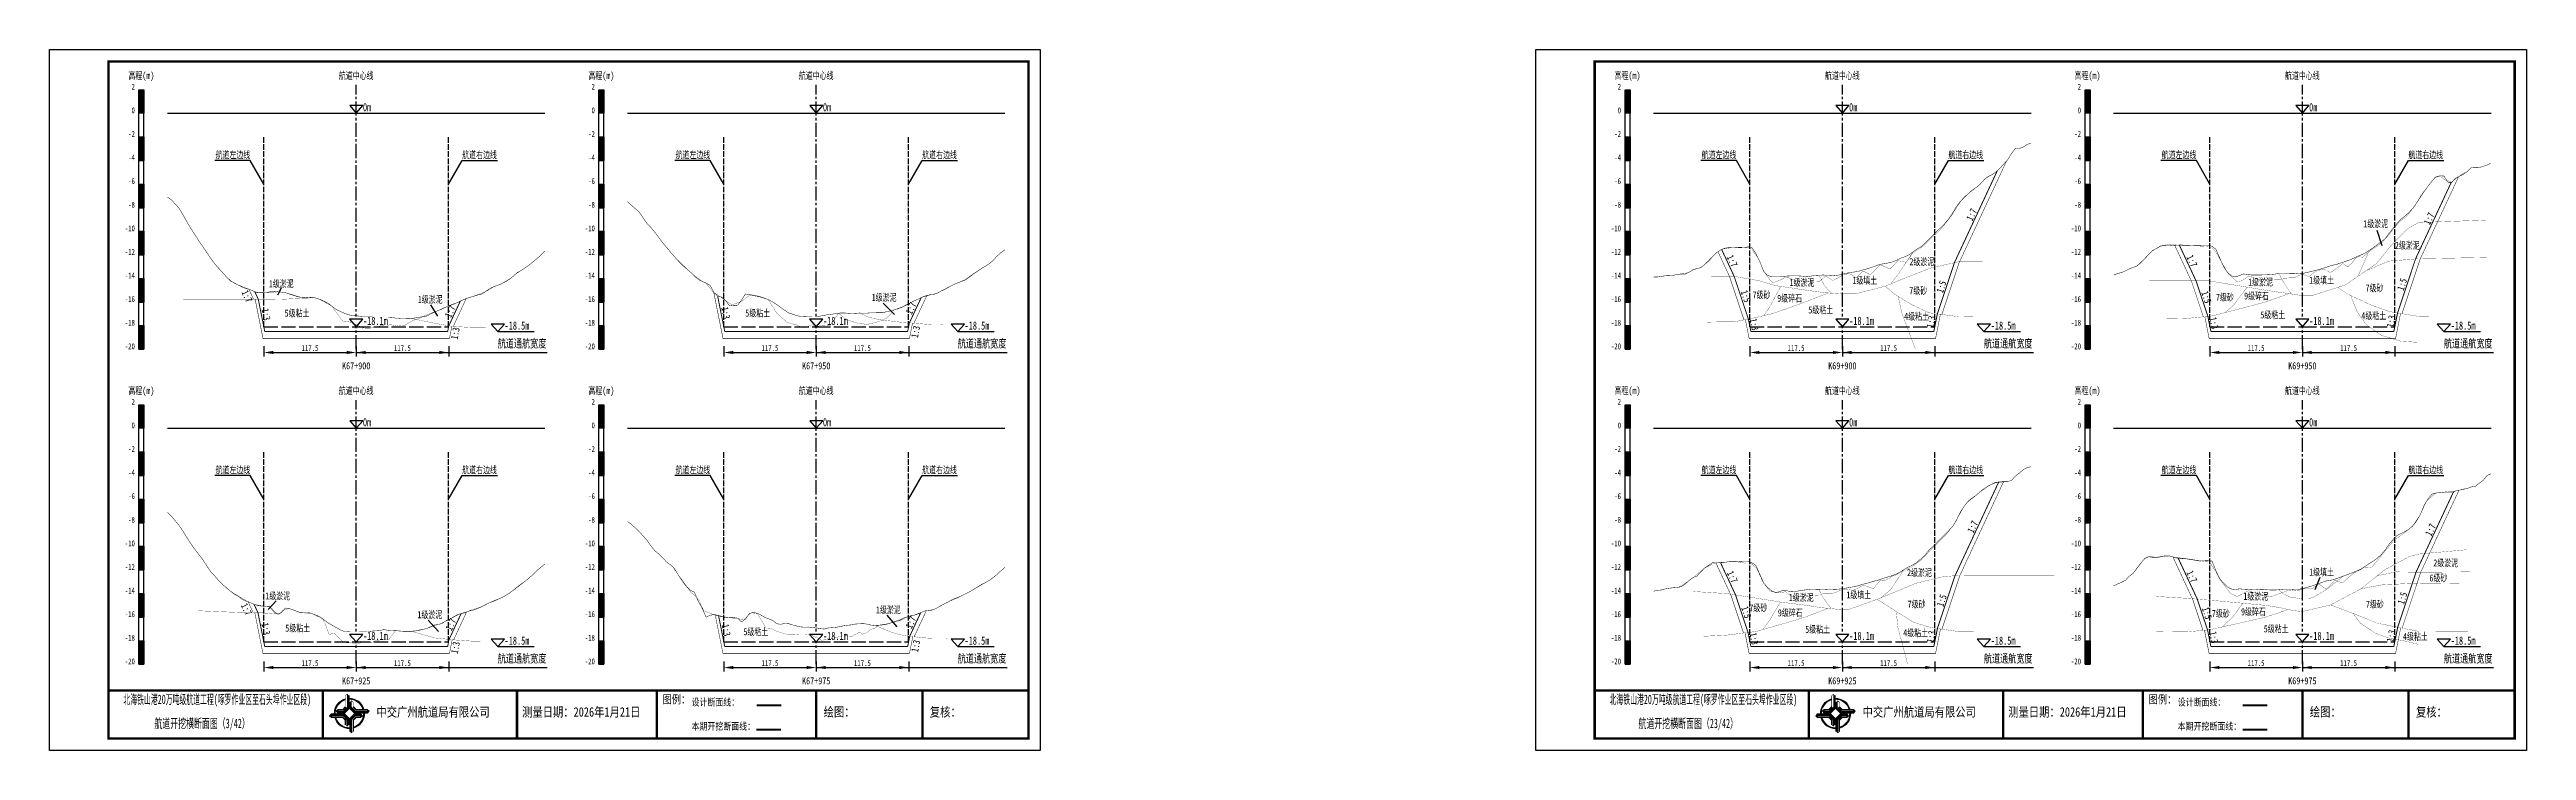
# Model space of a CAD drawing. Header units: millimetres. Extents: x 0 to 1680, y -8762 to 0.
# Drawn here: x 0 to 1050, y -2524 to -2227 of the extents above; entities that cross this region are included whole.
import ezdxf
from ezdxf.enums import TextEntityAlignment as Align

# ---------------------------------------------------------------- set-up
doc = ezdxf.new("R2010")
doc.units = ezdxf.units.MM
for name, pattern in [('ACAD_ISO02W100', [15, 12, -3]), ('ACAD_ISO05W100', [33, 24, -3, 0, -3, 0, -3]), ('CENTER2', [1.125, 0.75, -0.125, 0.125, -0.125])]:
    doc.linetypes.add(name, pattern=pattern)
for name, color, linetype in [('0-桩号', 1, 'Continuous'), ('0-航道左右边线标注', 8, 'Continuous'), ('1-疏浚底高', 7, 'Continuous'), ('1-通航宽度', 7, 'Continuous'), ('1-通航底高', 7, 'Continuous'), ('202601', 5, 'Continuous'), ('DMX', 20, 'Continuous'), ('L1', 7, 'Continuous'), ('图幅外框线', 145, 'Continuous'), ('地质分层', 6, 'Continuous'), ('坡比', 1, 'Continuous'), ('尺寸标注', 1, 'Continuous'), ('开挖线', 4, 'Continuous'), ('标尺', 7, 'Continuous'), ('超挖线', 3, 'Continuous'), ('辅助框', 7, 'Continuous'), ('通航底面线', 7, 'ACAD_ISO02W100')]:
    doc.layers.add(name, color=color, linetype=linetype)
doc.styles.get("Standard").update_dxf_attribs({"font": 'arial.ttf'})
doc.styles.add('仿宋', font='仿宋_GB2312.ttf', dxfattribs={"width": 0.8})
doc.styles.add('仿宋GB2312', font='仿宋_GB2312.ttf', dxfattribs={"width": 0.7, "height": 2.5})
doc.styles.add('仿宋体', font='仿宋_GB2312.ttf', dxfattribs={"width": 0.8})
doc.dimstyles.new('2000', dxfattribs={"dimtxt": 3, "dimasz": 2.5, "dimexe": 1.25, "dimexo": 0.625, "dimtad": 1, "dimlfac": 2, "dimdsep": 46, "dimtxsty": 'Standard', "dimcen": 2.5, "dimadec": 0, "dimazin": 0, "dimtfac": 1, "dimtmove": 0, "dimatfit": 3, "dimfxl": 0, "dimarcsym": 0})

msp = doc.modelspace()

# ---------------------------------------------------------------- texts
at = {"layer": '0-航道左右边线标注', "style": '仿宋', "width": 0.7}
for p in [(85.0598, -2274.5), (280.0598, -2274.5), (715.0598, -2274.5), (910.0598, -2274.5), (85.0598, -2408), (280.0598, -2408), (715.0598, -2408), (910.0598, -2408)]:
    msp.add_text('航道左边线', height=3, dxfattribs=at).set_placement(p, align=Align.BOTTOM_RIGHT)
for p in [(174.9402, -2274.5), (369.9402, -2274.5), (804.9402, -2274.5), (999.9402, -2274.5), (174.9402, -2408), (369.9402, -2408), (804.9402, -2408), (999.9402, -2408)]:
    msp.add_text('航道右边线', height=3, dxfattribs=at).set_placement(p, align=Align.BOTTOM_LEFT)
at = {"layer": '1-通航宽度', "style": '仿宋', "width": 0.7}
for p in [(190, -2354.85), (385, -2354.85), (820, -2354.85), (1015, -2354.85), (190, -2488.35), (385, -2488.35), (820, -2488.35), (1015, -2488.35)]:
    msp.add_text('航道通航宽度', height=3.5, dxfattribs=at).set_placement(p, align=Align.BOTTOM_LEFT)
at = {"layer": 'L1', "style": '仿宋', "width": 0.7}
for p in [(130, -2238.5289), (325, -2238.5289), (760, -2238.5289), (955, -2238.5289), (130, -2372.0289), (325, -2372.0289), (760, -2372.0289), (955, -2372.0289)]:
    msp.add_text('航道中心线', height=3, dxfattribs=at).set_placement(p, align=Align.MIDDLE_CENTER)
for p in [(132.8561, -2253.6797), (327.8561, -2253.6797), (762.8561, -2253.6797), (957.8561, -2253.6797), (132.8561, -2387.1797), (327.8561, -2387.1797), (762.8561, -2387.1797), (957.8561, -2387.1797)]:
    msp.add_text('0m ', height=3.5, dxfattribs=at).set_placement(p)
at = {"layer": '地质分层', "linetype": 'Continuous', "style": '仿宋GB2312', "width": 0.7}
for s, p in [('1级淤泥', (986.0925, -2301.3232)), ('2级淤泥', (999.485, -2310.4871)), ('2级淤泥', (793.6857, -2317.3897)), ('1级淤泥', (98.2143, -2326.7419)), ('1级淤泥', (353.7953, -2332.5185)), ('7级砂', (725.7343, -2331.4836)), ('9级碎石', (737.6361, -2332.8977)), ('1级淤泥', (742.8731, -2326.1972)), ('1级填土', (769.5253, -2325.3158)), ('7级砂', (792.1502, -2329.6667)), ('7级砂', (922.1471, -2332.4392)), ('9级碎石', (935.5508, -2331.8897)), ('1级淤泥', (937.2485, -2326.0297)), ('1级填土', (963.1381, -2325.2603)), ('7级砂', (985.5586, -2328.5661)), ('5级粘土', (104.9191, -2339.1905)), ('1级淤泥', (161.3606, -2333.3842)), ('5级粘土', (300.1829, -2339.1546)), ('5级粘土', (750.8408, -2337.8156)), ('4级粘土', (791.448, -2340.5819)), ('5级粘土', (942.4623, -2339.9185)), ('4级粘土', (985.2771, -2340.2593)), ('2级淤泥', (1015.7688, -2445.0533)), ('1级填土', (766.9471, -2458.5639)), ('2级淤泥', (792.6935, -2449.1306)), ('1级填土', (963.1286, -2448.9277)), ('6级砂', (1012.6663, -2451.4097)), ('1级淤泥', (96.7251, -2459.0243)), ('1级淤泥', (161.1934, -2466.9622)), ('1级淤泥', (355.5926, -2464.9207)), ('7级砂', (724.3482, -2464.1097)), ('9级碎石', (737.9023, -2466.1692)), ('1级淤泥', (742.5631, -2459.6895)), ('7级砂', (791.4598, -2462.5105)), ('7级砂', (920.4249, -2466.4506)), ('9级碎石', (934.2518, -2465.7271)), ('1级淤泥', (935.2579, -2459.182)), ('7级砂', (985.7301, -2462.5375)), ('5级粘土', (105.1829, -2472.6546)), ('5级粘土', (299.3936, -2474.1729)), ('5级粘土', (749.504, -2473.161)), ('4级粘土', (791.0476, -2474.6643)), ('5级粘土', (943.895, -2472.9571)), ('4级粘土', (1002.907, -2476.2422))]:
    msp.add_text(s, height=3, dxfattribs=at).set_placement(p, align=Align.MIDDLE_CENTER)
at = {"layer": '坡比', "style": '仿宋体', "width": 0.7}
for s, rotation, p in [('1:7', 65, (814.7934, -2297.4487)), ('1:7', 65, (1008.7306, -2299.1522)), ('1:7', 295, (713.2996, -2317.0779)), ('1:7', 295, (908.2015, -2317.0849)), ('1:7', 295, (83.7024, -2332.0428)), ('1:5', 288, (719.0534, -2332.0209)), ('1:5', 72, (801.9819, -2328.0295)), ('1:5', 288, (914.3336, -2332.4008)), ('1:5', 72, (997.263, -2327.0249)), ('1:3', 281, (91.8234, -2339.7524)), ('1:7', 65, (169.8746, -2338.4977)), ('1:3', 281, (286.6913, -2339.0916)), ('1:7', 65, (365.1898, -2337.1142)), ('1:3', 79, (797.5556, -2342.8575)), ('1:3', 281, (917.5455, -2343.3776)), ('1:3', 79, (992.5959, -2342.6557)), ('1:3', 79, (171.9832, -2347.7821)), ('1:3', 79, (367.1194, -2347.101)), ('1:3', 281, (722.6607, -2343.9535)), ('1:7', 65, (815.2207, -2429.7339)), ('1:7', 65, (1009.3487, -2431.0181)), ('1:7', 295, (713.3641, -2450.9529)), ('1:7', 295, (908.1897, -2450.7811)), ('1:7', 295, (83.4586, -2464.6638)), ('1:5', 288, (719.2818, -2465.9351)), ('1:5', 72, (802.1366, -2461.0058)), ('1:5', 288, (914.5418, -2466.2887)), ('1:5', 72, (997.4021, -2459.9833)), ('1:3', 281, (91.761, -2472.9404)), ('1:7', 65, (170.1209, -2471.1187)), ('1:3', 281, (286.8748, -2473.5094)), ('1:7', 65, (365.1509, -2470.2647)), ('1:3', 281, (722.5929, -2477.1146)), ('1:3', 79, (797.5705, -2476.2829)), ('1:3', 281, (917.4863, -2476.5817)), ('1:3', 79, (992.627, -2476.0004)), ('1:3', 79, (172.054, -2480.9279)), ('1:3', 79, (367.1878, -2480.2592))]:
    msp.add_text(s, height=3, rotation=rotation, dxfattribs=at).set_placement(p, align=Align.MIDDLE)
at = {"layer": '辅助框', "color": 7, "style": '仿宋GB2312'}
for s, width, p in [('北海铁山港20万吨级航道工程(啄罗作业区至石头埠作业区段)', 0.52, (71.0923, -2502.8413)), ('北海铁山港20万吨级航道工程(啄罗作业区至石头埠作业区段)', 0.52, (701.0923, -2502.8413)), ('         航道开挖横断面图（3/42）', 0.6, (56.9466, -2513.0285)), ('         航道开挖横断面图（23/42）', 0.6, (686.9466, -2513.0285))]:
    msp.add_text(s, height=4, dxfattribs=dict(at, width=width)).set_placement(p, align=Align.MIDDLE_CENTER)
at = {"layer": '辅助框', "lineweight": 0, "char_height": 4, "width": 115.886347, "attachment_point": 1}
for s, insert in [('{\\fKaiTi|b0|i0|c134|p49;\\W0.8;中交广州航道局有限公司}', (138.5829, -2506.182)), ('{\\fKaiTi|b0|i0|c134|p49;\\W0.8;测量日期：2026年1月21日}', (200.3284, -2506.182)), ('{\\fKaiTi|b0|i0|c134|p49;\\W0.8;绘图：}', (328.1551, -2506.182)), ('{\\fKaiTi|b0|i0|c134|p49;\\W0.8;复核：}', (373.1551, -2506.182)), ('{\\fKaiTi|b0|i0|c134|p49;\\W0.8;中交广州航道局有限公司}', (768.5829, -2506.182)), ('{\\fKaiTi|b0|i0|c134|p49;\\W0.8;测量日期：2026年1月21日}', (830.3284, -2506.182)), ('{\\fKaiTi|b0|i0|c134|p49;\\W0.8;绘图：}', (958.1551, -2506.182)), ('{\\fKaiTi|b0|i0|c134|p49;\\W0.8;复核：}', (1003.1551, -2506.182))]:
    msp.add_mtext(s, dxfattribs=dict(at, insert=insert))
at = {"layer": '辅助框', "char_height": 3.5, "width": 20.652058, "attachment_point": 1, "style": '仿宋'}
for insert in [(259.8269, -2501.132), (889.8269, -2501.132)]:
    msp.add_mtext('{\\C3;图例：}', dxfattribs=dict(at, insert=insert))
at = {"layer": '辅助框', "color": 7, "lineweight": 50, "char_height": 3, "width": 26.24717, "attachment_point": 1, "style": '仿宋'}
for insert in [(272.1654, -2502.5513), (902.1654, -2502.5513)]:
    msp.add_mtext('设计断面线：', dxfattribs=dict(at, insert=insert))
at = {"layer": '辅助框', "color": 1, "char_height": 3, "width": 26.24717, "attachment_point": 1, "style": '仿宋'}
for insert in [(272.1654, -2512.7604), (902.1654, -2512.7604)]:
    msp.add_mtext('本期开挖断面线：', dxfattribs=dict(at, insert=insert))

# ---------------------------------------------------------------- blocks, each defined once
blk = doc.blocks.new('标尺')
at = {"layer": '标尺', "linetype": 'Continuous'}
for points in [[(-2.11667, 100), (0, 100), (0, 90), (-2.11667, 90)], [(-2.11667, 80), (0, 80), (0, 70), (-2.11667, 70)], [(-2.11667, 60), (0, 60), (0, 50), (-2.11667, 50)], [(-2.11667, 40), (0, 40), (0, 30), (-2.11667, 30)], [(-2.11667, 20), (0, 20), (0, 10), (-2.11667, 10)], [(-2.11667, 0), (0, 0), (0, -10), (-2.11667, -10)]]:
    blk.add_hatch(color=256, dxfattribs=at).paths.add_polyline_path(points)
for p, q in [((-2.11667, -10), (-2.11667, 100)), ((0, -10), (0, 100)), ((-2.11667, 80), (0, 80)), ((-2.11667, 70), (0, 70)), ((-2.11667, 60), (0, 60)), ((-2.11667, 50), (0, 50)), ((-2.11667, 40), (0, 40)), ((-2.11667, 30), (0, 30)), ((-2.11667, 20), (0, 20)), ((-2.11667, 10), (0, 10)), ((-2.11667, 0), (0, 0)), ((-2.11667, -10), (0, -10))]:
    blk.add_line(p, q, dxfattribs=at)
at = {"layer": '标尺'}
for points in [[(-2.11667, 100), (0, 100), (0, 90), (-2.11667, 90)], [(-2.11667, 100), (0, 100), (0, 90), (-2.11667, 90)], [(-2.11667, 80), (0, 80), (0, 70), (-2.11667, 70)], [(-2.11667, 80), (0, 80), (0, 70), (-2.11667, 70)], [(-2.11667, 60), (0, 60), (0, 50), (-2.11667, 50)], [(-2.11667, 60), (0, 60), (0, 50), (-2.11667, 50)], [(-2.11667, 40), (0, 40), (0, 30), (-2.11667, 30)], [(-2.11667, 40), (0, 40), (0, 30), (-2.11667, 30)], [(-2.11667, 20), (0, 20), (0, 10), (-2.11667, 10)], [(-2.11667, 20), (0, 20), (0, 10), (-2.11667, 10)], [(-2.11667, 0), (0, 0), (0, -10), (-2.11667, -10)], [(-2.11667, 0), (0, 0), (0, -10), (-2.11667, -10)]]:
    blk.add_lwpolyline(points, close=True, dxfattribs=at)
at = {"layer": '标尺', "style": '仿宋GB2312', "width": 0.7}
blk.add_text('高程(m)', height=3, dxfattribs=at).set_placement((-1.05833, 106), align=Align.MIDDLE_CENTER)
for s, p in [('2', (-3.81667, 100)), ('0', (-3.81667, 90)), ('-2', (-3.81667, 80)), ('-4', (-3.81667, 70)), ('-6', (-3.81667, 60)), ('-10', (-3.81667, 40)), ('-8', (-3.81667, 50)), ('-12', (-3.81667, 30)), ('-14', (-3.81667, 20)), ('-16', (-3.81667, 10)), ('-18', (-3.81667, 0)), ('-20', (-3.81667, -10))]:
    blk.add_text(s, height=2.5, dxfattribs=at).set_placement(p, align=Align.RIGHT)
blk = doc.blocks.new('*D181')
at = {"layer": 'Defpoints', "color": 0, "ltscale": 0.5}
for p in [(90.8, -2345), (130, -2345), (130, -2355.9)]:
    blk.add_point(p, dxfattribs=at)
at = {"layer": '尺寸标注', "color": 0, "lineweight": -2, "ltscale": 0.5}
for p, q in [((90.8, -2353.2), (90.8, -2357.5)), ((94.8, -2355.9), (126, -2355.9)), ((130, -2353.2), (130, -2357.5))]:
    blk.add_line(p, q, dxfattribs=at)
at = {"layer": '尺寸标注', "color": 0, "ltscale": 0.5}
for points in [[(94.8, -2355.2), (94.8, -2356.5), (90.8, -2355.9)], [(126, -2355.2), (126, -2356.5), (130, -2355.9)]]:
    blk.add_solid(points, dxfattribs=at)
at = {"layer": '尺寸标注', "color": 0, "ltscale": 0.5, "insert": (110.4, -2354), "char_height": 2.5, "attachment_point": 5, "style": '仿宋GB2312'}
blk.add_mtext('117.5', dxfattribs=at)
blk = doc.blocks.new('*D182')
at = {"layer": 'Defpoints', "color": 0, "ltscale": 0.5}
for p in [(90.8, -2478.5), (130, -2478.5), (130, -2489.4)]:
    blk.add_point(p, dxfattribs=at)
at = {"layer": '尺寸标注', "color": 0, "lineweight": -2, "ltscale": 0.5}
for p, q in [((90.8, -2486.8), (90.8, -2491)), ((130, -2486.8), (130, -2491)), ((94.8, -2489.4), (126, -2489.4))]:
    blk.add_line(p, q, dxfattribs=at)
at = {"layer": '尺寸标注', "color": 0, "ltscale": 0.5}
for points in [[(94.8, -2488.7), (94.8, -2490), (90.8, -2489.4)], [(126, -2488.7), (126, -2490), (130, -2489.4)]]:
    blk.add_solid(points, dxfattribs=at)
at = {"layer": '尺寸标注', "color": 0, "ltscale": 0.5, "insert": (110.4, -2487.5), "char_height": 2.5, "attachment_point": 5, "style": '仿宋GB2312'}
blk.add_mtext('117.5', dxfattribs=at)
blk = doc.blocks.new('*D183')
at = {"layer": 'Defpoints', "color": 0, "ltscale": 0.5}
for p in [(285.8, -2345), (325, -2345), (325, -2355.9)]:
    blk.add_point(p, dxfattribs=at)
at = {"layer": '尺寸标注', "color": 0, "lineweight": -2, "ltscale": 0.5}
for p, q in [((285.8, -2353.2), (285.8, -2357.5)), ((289.8, -2355.9), (321, -2355.9)), ((325, -2353.2), (325, -2357.5))]:
    blk.add_line(p, q, dxfattribs=at)
at = {"layer": '尺寸标注', "color": 0, "ltscale": 0.5}
for points in [[(289.8, -2355.2), (289.8, -2356.5), (285.8, -2355.9)], [(321, -2355.2), (321, -2356.5), (325, -2355.9)]]:
    blk.add_solid(points, dxfattribs=at)
at = {"layer": '尺寸标注', "color": 0, "ltscale": 0.5, "insert": (305.4, -2354), "char_height": 2.5, "attachment_point": 5, "style": '仿宋GB2312'}
blk.add_mtext('117.5', dxfattribs=at)
blk = doc.blocks.new('*D184')
at = {"layer": 'Defpoints', "color": 0, "ltscale": 0.5}
for p in [(285.8, -2478.5), (325, -2478.5), (325, -2489.4)]:
    blk.add_point(p, dxfattribs=at)
at = {"layer": '尺寸标注', "color": 0, "lineweight": -2, "ltscale": 0.5}
for p, q in [((285.8, -2486.8), (285.8, -2491)), ((325, -2486.8), (325, -2491)), ((289.8, -2489.4), (321, -2489.4))]:
    blk.add_line(p, q, dxfattribs=at)
at = {"layer": '尺寸标注', "color": 0, "ltscale": 0.5}
for points in [[(289.8, -2488.7), (289.8, -2490), (285.8, -2489.4)], [(321, -2488.7), (321, -2490), (325, -2489.4)]]:
    blk.add_solid(points, dxfattribs=at)
at = {"layer": '尺寸标注', "color": 0, "ltscale": 0.5, "insert": (305.4, -2487.5), "char_height": 2.5, "attachment_point": 5, "style": '仿宋GB2312'}
blk.add_mtext('117.5', dxfattribs=at)
blk = doc.blocks.new('*D96')
at = {"layer": 'Defpoints', "color": 0, "ltscale": 0.5}
for p in [(720.8, -2345), (760, -2345), (760, -2355.9)]:
    blk.add_point(p, dxfattribs=at)
at = {"layer": '尺寸标注', "color": 0, "lineweight": -2, "ltscale": 0.5}
for p, q in [((720.8, -2353.2), (720.8, -2357.5)), ((724.8, -2355.9), (756, -2355.9)), ((760, -2353.2), (760, -2357.5))]:
    blk.add_line(p, q, dxfattribs=at)
at = {"layer": '尺寸标注', "color": 0, "ltscale": 0.5}
for points in [[(724.8, -2355.2), (724.8, -2356.5), (720.8, -2355.9)], [(756, -2355.2), (756, -2356.5), (760, -2355.9)]]:
    blk.add_solid(points, dxfattribs=at)
at = {"layer": '尺寸标注', "color": 0, "ltscale": 0.5, "insert": (740.4, -2354), "char_height": 2.5, "attachment_point": 5, "style": '仿宋GB2312'}
blk.add_mtext('117.5', dxfattribs=at)
blk = doc.blocks.new('*D97')
at = {"layer": 'Defpoints', "color": 0, "ltscale": 0.5}
for p in [(720.8, -2478.5), (760, -2478.5), (760, -2489.4)]:
    blk.add_point(p, dxfattribs=at)
at = {"layer": '尺寸标注', "color": 0, "lineweight": -2, "ltscale": 0.5}
for p, q in [((720.8, -2486.8), (720.8, -2491)), ((760, -2486.8), (760, -2491)), ((724.8, -2489.4), (756, -2489.4))]:
    blk.add_line(p, q, dxfattribs=at)
at = {"layer": '尺寸标注', "color": 0, "ltscale": 0.5}
for points in [[(724.8, -2488.7), (724.8, -2490), (720.8, -2489.4)], [(756, -2488.7), (756, -2490), (760, -2489.4)]]:
    blk.add_solid(points, dxfattribs=at)
at = {"layer": '尺寸标注', "color": 0, "ltscale": 0.5, "insert": (740.4, -2487.5), "char_height": 2.5, "attachment_point": 5, "style": '仿宋GB2312'}
blk.add_mtext('117.5', dxfattribs=at)
blk = doc.blocks.new('*D98')
at = {"layer": 'Defpoints', "color": 0, "ltscale": 0.5}
for p in [(915.8, -2345), (955, -2345), (955, -2355.9)]:
    blk.add_point(p, dxfattribs=at)
at = {"layer": '尺寸标注', "color": 0, "lineweight": -2, "ltscale": 0.5}
for p, q in [((915.8, -2353.2), (915.8, -2357.5)), ((919.8, -2355.9), (951, -2355.9)), ((955, -2353.2), (955, -2357.5))]:
    blk.add_line(p, q, dxfattribs=at)
at = {"layer": '尺寸标注', "color": 0, "ltscale": 0.5}
for points in [[(919.8, -2355.2), (919.8, -2356.5), (915.8, -2355.9)], [(951, -2355.2), (951, -2356.5), (955, -2355.9)]]:
    blk.add_solid(points, dxfattribs=at)
at = {"layer": '尺寸标注', "color": 0, "ltscale": 0.5, "insert": (935.4, -2354), "char_height": 2.5, "attachment_point": 5, "style": '仿宋GB2312'}
blk.add_mtext('117.5', dxfattribs=at)
blk = doc.blocks.new('*D99')
at = {"layer": 'Defpoints', "color": 0, "ltscale": 0.5}
for p in [(915.8, -2478.5), (955, -2478.5), (955, -2489.4)]:
    blk.add_point(p, dxfattribs=at)
at = {"layer": '尺寸标注', "color": 0, "lineweight": -2, "ltscale": 0.5}
for p, q in [((915.8, -2486.8), (915.8, -2491)), ((955, -2486.8), (955, -2491)), ((919.8, -2489.4), (951, -2489.4))]:
    blk.add_line(p, q, dxfattribs=at)
at = {"layer": '尺寸标注', "color": 0, "ltscale": 0.5}
for points in [[(919.8, -2488.7), (919.8, -2490), (915.8, -2489.4)], [(951, -2488.7), (951, -2490), (955, -2489.4)]]:
    blk.add_solid(points, dxfattribs=at)
at = {"layer": '尺寸标注', "color": 0, "ltscale": 0.5, "insert": (935.4, -2487.5), "char_height": 2.5, "attachment_point": 5, "style": '仿宋GB2312'}
blk.add_mtext('117.5', dxfattribs=at)
blk = doc.blocks.new('*D122')
at = {"layer": 'Defpoints', "color": 0, "ltscale": 0.5}
for p in [(130, -2345), (169.2, -2345), (169.2, -2355.9)]:
    blk.add_point(p, dxfattribs=at)
at = {"layer": '尺寸标注', "color": 0, "lineweight": -2, "ltscale": 0.5}
for p, q in [((130, -2353.2), (130, -2357.5)), ((134, -2355.9), (165.2, -2355.9)), ((169.2, -2353.2), (169.2, -2357.5))]:
    blk.add_line(p, q, dxfattribs=at)
at = {"layer": '尺寸标注', "color": 0, "ltscale": 0.5}
for points in [[(134, -2355.2), (134, -2356.5), (130, -2355.9)], [(165.2, -2355.2), (165.2, -2356.5), (169.2, -2355.9)]]:
    blk.add_solid(points, dxfattribs=at)
at = {"layer": '尺寸标注', "color": 0, "ltscale": 0.5, "insert": (149.6, -2354), "char_height": 2.5, "attachment_point": 5, "style": '仿宋GB2312'}
blk.add_mtext('117.5', dxfattribs=at)
blk = doc.blocks.new('*D123')
at = {"layer": 'Defpoints', "color": 0, "ltscale": 0.5}
for p in [(130, -2478.5), (169.2, -2478.5), (169.2, -2489.4)]:
    blk.add_point(p, dxfattribs=at)
at = {"layer": '尺寸标注', "color": 0, "lineweight": -2, "ltscale": 0.5}
for p, q in [((130, -2486.8), (130, -2491)), ((169.2, -2486.8), (169.2, -2491)), ((134, -2489.4), (165.2, -2489.4))]:
    blk.add_line(p, q, dxfattribs=at)
at = {"layer": '尺寸标注', "color": 0, "ltscale": 0.5}
for points in [[(134, -2488.7), (134, -2490), (130, -2489.4)], [(165.2, -2488.7), (165.2, -2490), (169.2, -2489.4)]]:
    blk.add_solid(points, dxfattribs=at)
at = {"layer": '尺寸标注', "color": 0, "ltscale": 0.5, "insert": (149.6, -2487.5), "char_height": 2.5, "attachment_point": 5, "style": '仿宋GB2312'}
blk.add_mtext('117.5', dxfattribs=at)
blk = doc.blocks.new('*D124')
at = {"layer": 'Defpoints', "color": 0, "ltscale": 0.5}
for p in [(325, -2345), (364.2, -2345), (364.2, -2355.9)]:
    blk.add_point(p, dxfattribs=at)
at = {"layer": '尺寸标注', "color": 0, "lineweight": -2, "ltscale": 0.5}
for p, q in [((325, -2353.2), (325, -2357.5)), ((329, -2355.9), (360.2, -2355.9)), ((364.2, -2353.2), (364.2, -2357.5))]:
    blk.add_line(p, q, dxfattribs=at)
at = {"layer": '尺寸标注', "color": 0, "ltscale": 0.5}
for points in [[(329, -2355.2), (329, -2356.5), (325, -2355.9)], [(360.2, -2355.2), (360.2, -2356.5), (364.2, -2355.9)]]:
    blk.add_solid(points, dxfattribs=at)
at = {"layer": '尺寸标注', "color": 0, "ltscale": 0.5, "insert": (344.6, -2354), "char_height": 2.5, "attachment_point": 5, "style": '仿宋GB2312'}
blk.add_mtext('117.5', dxfattribs=at)
blk = doc.blocks.new('*D125')
at = {"layer": 'Defpoints', "color": 0, "ltscale": 0.5}
for p in [(325, -2478.5), (364.2, -2478.5), (364.2, -2489.4)]:
    blk.add_point(p, dxfattribs=at)
at = {"layer": '尺寸标注', "color": 0, "lineweight": -2, "ltscale": 0.5}
for p, q in [((325, -2486.8), (325, -2491)), ((364.2, -2486.8), (364.2, -2491)), ((329, -2489.4), (360.2, -2489.4))]:
    blk.add_line(p, q, dxfattribs=at)
at = {"layer": '尺寸标注', "color": 0, "ltscale": 0.5}
for points in [[(329, -2488.7), (329, -2490), (325, -2489.4)], [(360.2, -2488.7), (360.2, -2490), (364.2, -2489.4)]]:
    blk.add_solid(points, dxfattribs=at)
at = {"layer": '尺寸标注', "color": 0, "ltscale": 0.5, "insert": (344.6, -2487.5), "char_height": 2.5, "attachment_point": 5, "style": '仿宋GB2312'}
blk.add_mtext('117.5', dxfattribs=at)
blk = doc.blocks.new('*D57')
at = {"layer": 'Defpoints', "color": 0, "ltscale": 0.5}
for p in [(760, -2345), (799.2, -2345), (799.2, -2355.9)]:
    blk.add_point(p, dxfattribs=at)
at = {"layer": '尺寸标注', "color": 0, "lineweight": -2, "ltscale": 0.5}
for p, q in [((760, -2353.2), (760, -2357.5)), ((764, -2355.9), (795.2, -2355.9)), ((799.2, -2353.2), (799.2, -2357.5))]:
    blk.add_line(p, q, dxfattribs=at)
at = {"layer": '尺寸标注', "color": 0, "ltscale": 0.5}
for points in [[(764, -2355.2), (764, -2356.5), (760, -2355.9)], [(795.2, -2355.2), (795.2, -2356.5), (799.2, -2355.9)]]:
    blk.add_solid(points, dxfattribs=at)
at = {"layer": '尺寸标注', "color": 0, "ltscale": 0.5, "insert": (779.6, -2354), "char_height": 2.5, "attachment_point": 5, "style": '仿宋GB2312'}
blk.add_mtext('117.5', dxfattribs=at)
blk = doc.blocks.new('*D58')
at = {"layer": 'Defpoints', "color": 0, "ltscale": 0.5}
for p in [(760, -2478.5), (799.2, -2478.5), (799.2, -2489.4)]:
    blk.add_point(p, dxfattribs=at)
at = {"layer": '尺寸标注', "color": 0, "lineweight": -2, "ltscale": 0.5}
for p, q in [((760, -2486.8), (760, -2491)), ((799.2, -2486.8), (799.2, -2491)), ((764, -2489.4), (795.2, -2489.4))]:
    blk.add_line(p, q, dxfattribs=at)
at = {"layer": '尺寸标注', "color": 0, "ltscale": 0.5}
for points in [[(764, -2488.7), (764, -2490), (760, -2489.4)], [(795.2, -2488.7), (795.2, -2490), (799.2, -2489.4)]]:
    blk.add_solid(points, dxfattribs=at)
at = {"layer": '尺寸标注', "color": 0, "ltscale": 0.5, "insert": (779.6, -2487.5), "char_height": 2.5, "attachment_point": 5, "style": '仿宋GB2312'}
blk.add_mtext('117.5', dxfattribs=at)
blk = doc.blocks.new('*D59')
at = {"layer": 'Defpoints', "color": 0, "ltscale": 0.5}
for p in [(955, -2345), (994.2, -2345), (994.2, -2355.9)]:
    blk.add_point(p, dxfattribs=at)
at = {"layer": '尺寸标注', "color": 0, "lineweight": -2, "ltscale": 0.5}
for p, q in [((955, -2353.2), (955, -2357.5)), ((959, -2355.9), (990.2, -2355.9)), ((994.2, -2353.2), (994.2, -2357.5))]:
    blk.add_line(p, q, dxfattribs=at)
at = {"layer": '尺寸标注', "color": 0, "ltscale": 0.5}
for points in [[(959, -2355.2), (959, -2356.5), (955, -2355.9)], [(990.2, -2355.2), (990.2, -2356.5), (994.2, -2355.9)]]:
    blk.add_solid(points, dxfattribs=at)
at = {"layer": '尺寸标注', "color": 0, "ltscale": 0.5, "insert": (974.6, -2354), "char_height": 2.5, "attachment_point": 5, "style": '仿宋GB2312'}
blk.add_mtext('117.5', dxfattribs=at)
blk = doc.blocks.new('*D60')
at = {"layer": 'Defpoints', "color": 0, "ltscale": 0.5}
for p in [(955, -2478.5), (994.2, -2478.5), (994.2, -2489.4)]:
    blk.add_point(p, dxfattribs=at)
at = {"layer": '尺寸标注', "color": 0, "lineweight": -2, "ltscale": 0.5}
for p, q in [((955, -2486.8), (955, -2491)), ((994.2, -2486.8), (994.2, -2491)), ((959, -2489.4), (990.2, -2489.4))]:
    blk.add_line(p, q, dxfattribs=at)
at = {"layer": '尺寸标注', "color": 0, "ltscale": 0.5}
for points in [[(959, -2488.7), (959, -2490), (955, -2489.4)], [(990.2, -2488.7), (990.2, -2490), (994.2, -2489.4)]]:
    blk.add_solid(points, dxfattribs=at)
at = {"layer": '尺寸标注', "color": 0, "ltscale": 0.5, "insert": (974.6, -2487.5), "char_height": 2.5, "attachment_point": 5, "style": '仿宋GB2312'}
blk.add_mtext('117.5', dxfattribs=at)
blk = doc.blocks.new('通航底高')
at = {"layer": '1-通航底高'}
for p, q in [((-2.8, 3.2), (0, 0)), ((2.8, 3.2), (-2.8, 3.2)), ((0, 0), (2.8, 3.2))]:
    blk.add_line(p, q, dxfattribs=at)
at = {"layer": '1-通航底高', "style": '仿宋', "width": 0.7}
blk.add_attdef('通航底高', (2.9, 0.8), '', height=3.5, dxfattribs=at)
blk = doc.blocks.new('疏浚底高')
at = {"layer": '1-疏浚底高'}
for p, q in [((-2.8, 3.2), (0, 0)), ((2.8, 3.2), (-2.8, 3.2)), ((0, 0), (2.8, 3.2)), ((0, 0), (15.5, 0))]:
    blk.add_line(p, q, dxfattribs=at)
at = {"layer": '1-疏浚底高', "style": '仿宋', "width": 0.7}
blk.add_attdef('疏浚底高', (2.9, 0.8), '', height=3.5, dxfattribs=at)

# ---------------------------------------------------------------- hatches: boundary and pattern name
at = {"layer": '辅助框'}
h = msp.add_hatch(color=5, dxfattribs=at)
h.paths.add_polyline_path([(124.9783, -2508.9999), (119.4999, -2509.0018), (118.7223, -2509.781), (119.5311, -2510.5895), (124.2915, -2510.5879), (125.3673, -2511.664), (125.368, -2513.6107), (126.1636, -2514.4065), (126.9552, -2513.6108), (126.9543, -2510.9753)])
h.paths.add_polyline_path([(126.1456, -2511.364), (126.1465, -2514.0896), (125.5483, -2513.4891), (125.5477, -2511.5445), (124.3793, -2510.4082), (119.6199, -2510.4099), (119.022, -2509.8111), (124.5897, -2509.8092)], flags=16)
h = msp.add_hatch(color=5, dxfattribs=at)
edge = h.paths.add_edge_path()
edge.add_ellipse((127.1049, -2508.8494), major_axis=(-6.0171, 0), ratio=0.999999983, start_angle=-73.2117177, end_angle=1.4467621, ccw=False)
edge.add_line((125.367, -2503.0887), (125.367, -2502.6676))
edge.add_ellipse((127.1049, -2508.8494), major_axis=(-6.4215, 0), ratio=0.999999983, start_angle=-74.2971998, end_angle=1.3568951)
edge.add_line((120.6852, -2509.0014), (121.0897, -2509.0013))
edge = h.paths.add_edge_path()
edge.add_ellipse((127.1049, -2508.8494), major_axis=(-6.0171, 0), ratio=0.999999983, start_angle=196.7802888, end_angle=271.4309187, ccw=False)
edge.add_line((132.8658, -2507.1122), (133.2869, -2507.1122))
edge.add_ellipse((127.1049, -2508.8494), major_axis=(-6.4215, 0), ratio=0.999999983, start_angle=195.6953324, end_angle=271.3407922)
edge.add_line((126.9546, -2502.4297), (126.9546, -2502.8342))
edge = h.paths.add_edge_path()
edge.add_ellipse((127.1049, -2508.8494), major_axis=(-6.4215, 0), ratio=0.999999983, start_angle=105.7065267, end_angle=181.333632)
edge.add_line((133.5246, -2508.6999), (133.1201, -2508.6999))
edge.add_ellipse((127.1049, -2508.8494), major_axis=(-6.0171, 0), ratio=0.999999983, start_angle=106.7923276, end_angle=181.4233031, ccw=False)
edge.add_line((128.8433, -2514.6099), (128.8433, -2515.031))
edge = h.paths.add_edge_path()
edge.add_ellipse((127.1049, -2508.8494), major_axis=(6.0171, 0), ratio=0.999999983, start_angle=196.8039056, end_angle=271.4347581, ccw=False)
edge.add_line((121.3448, -2510.5889), (120.9236, -2510.589))
edge.add_ellipse((127.1049, -2508.8494), major_axis=(6.4215, 0), ratio=0.999999983, start_angle=195.7186902, end_angle=271.3444001)
edge.add_line((127.2556, -2515.269), (127.2556, -2514.8646))
h = msp.add_hatch(color=5, dxfattribs=at)
h.paths.add_polyline_path([(129.2304, -2508.6999), (134.7087, -2508.6999), (135.4866, -2507.921), (134.6781, -2507.1122), (129.9177, -2507.1122), (128.8422, -2506.0357), (128.8422, -2504.0891), (128.0469, -2503.2929), (127.2551, -2504.0883), (127.2551, -2506.7239)])
h.paths.add_polyline_path([(128.0639, -2506.3354), (128.0639, -2503.6098), (128.6619, -2504.2105), (128.6619, -2506.1552), (129.8298, -2507.2918), (134.5892, -2507.2918), (135.1869, -2507.8908), (129.6192, -2507.8908)], flags=16)
h = msp.add_hatch(color=5, dxfattribs=at)
h.paths.add_polyline_path([(129.2316, -2508.9991), (127.2556, -2510.9744), (127.2556, -2516.4528), (128.0345, -2517.2307), (128.8433, -2516.4221), (128.8433, -2511.6617), (129.9198, -2510.5863), (131.8664, -2510.5863), (132.6625, -2509.7909), (131.8671, -2508.9991)])
h.paths.add_polyline_path([(129.62, -2509.8079), (132.3456, -2509.8079), (131.7449, -2510.4059), (129.8003, -2510.4059), (128.6636, -2511.5738), (128.6636, -2516.3333), (128.0647, -2516.931), (128.0647, -2511.3633)], flags=16)
h = msp.add_hatch(color=5, dxfattribs=at)
h.paths.add_polyline_path([(754.9783, -2508.9999), (749.4999, -2509.0018), (748.7223, -2509.781), (749.5311, -2510.5895), (754.2915, -2510.5879), (755.3673, -2511.664), (755.368, -2513.6107), (756.1636, -2514.4065), (756.9552, -2513.6108), (756.9543, -2510.9753)])
h.paths.add_polyline_path([(756.1456, -2511.364), (756.1465, -2514.0896), (755.5483, -2513.4891), (755.5477, -2511.5445), (754.3793, -2510.4082), (749.6199, -2510.4099), (749.022, -2509.8111), (754.5897, -2509.8092)], flags=16)
h = msp.add_hatch(color=5, dxfattribs=at)
edge = h.paths.add_edge_path()
edge.add_ellipse((757.1049, -2508.8494), major_axis=(-6.0171, 0), ratio=0.999999983, start_angle=-73.2117177, end_angle=1.4467621, ccw=False)
edge.add_line((755.367, -2503.0887), (755.367, -2502.6676))
edge.add_ellipse((757.1049, -2508.8494), major_axis=(-6.4215, 0), ratio=0.999999983, start_angle=-74.2971998, end_angle=1.3568951)
edge.add_line((750.6852, -2509.0014), (751.0897, -2509.0013))
edge = h.paths.add_edge_path()
edge.add_ellipse((757.1049, -2508.8494), major_axis=(-6.0171, 0), ratio=0.999999983, start_angle=196.7802888, end_angle=271.4309187, ccw=False)
edge.add_line((762.8658, -2507.1122), (763.2869, -2507.1122))
edge.add_ellipse((757.1049, -2508.8494), major_axis=(-6.4215, 0), ratio=0.999999983, start_angle=195.6953324, end_angle=271.3407922)
edge.add_line((756.9546, -2502.4297), (756.9546, -2502.8342))
edge = h.paths.add_edge_path()
edge.add_ellipse((757.1049, -2508.8494), major_axis=(-6.4215, 0), ratio=0.999999983, start_angle=105.7065267, end_angle=181.333632)
edge.add_line((763.5246, -2508.6999), (763.1201, -2508.6999))
edge.add_ellipse((757.1049, -2508.8494), major_axis=(-6.0171, 0), ratio=0.999999983, start_angle=106.7923276, end_angle=181.4233031, ccw=False)
edge.add_line((758.8433, -2514.6099), (758.8433, -2515.031))
edge = h.paths.add_edge_path()
edge.add_ellipse((757.1049, -2508.8494), major_axis=(6.0171, 0), ratio=0.999999983, start_angle=196.8039056, end_angle=271.4347581, ccw=False)
edge.add_line((751.3448, -2510.5889), (750.9236, -2510.589))
edge.add_ellipse((757.1049, -2508.8494), major_axis=(6.4215, 0), ratio=0.999999983, start_angle=195.7186902, end_angle=271.3444001)
edge.add_line((757.2556, -2515.269), (757.2556, -2514.8646))
h = msp.add_hatch(color=5, dxfattribs=at)
h.paths.add_polyline_path([(759.2304, -2508.6999), (764.7087, -2508.6999), (765.4866, -2507.921), (764.6781, -2507.1122), (759.9177, -2507.1122), (758.8422, -2506.0357), (758.8422, -2504.0891), (758.0469, -2503.2929), (757.2551, -2504.0883), (757.2551, -2506.7239)])
h.paths.add_polyline_path([(758.0639, -2506.3354), (758.0639, -2503.6098), (758.6619, -2504.2105), (758.6619, -2506.1552), (759.8298, -2507.2918), (764.5892, -2507.2918), (765.1869, -2507.8908), (759.6192, -2507.8908)], flags=16)
h = msp.add_hatch(color=5, dxfattribs=at)
h.paths.add_polyline_path([(759.2316, -2508.9991), (757.2556, -2510.9744), (757.2556, -2516.4528), (758.0345, -2517.2307), (758.8433, -2516.4221), (758.8433, -2511.6617), (759.9198, -2510.5863), (761.8664, -2510.5863), (762.6625, -2509.7909), (761.8671, -2508.9991)])
h.paths.add_polyline_path([(759.62, -2509.8079), (762.3456, -2509.8079), (761.7449, -2510.4059), (759.8003, -2510.4059), (758.6636, -2511.5738), (758.6636, -2516.3333), (758.0647, -2516.931), (758.0647, -2511.3633)], flags=16)

# ---------------------------------------------------------------- linework, layer by layer
at = {"layer": '0-航道左右边线标注', "linetype": 'ACAD_ISO02W100', "ltscale": 0.2}
for points in [[(90.8333, -2345), (90.8333, -2264.5)], [(169.1667, -2345), (169.1667, -2264.5)], [(285.8333, -2345), (285.8333, -2264.5)], [(364.1667, -2345), (364.1667, -2264.5)], [(720.8333, -2345), (720.8333, -2264.5)], [(799.1667, -2345), (799.1667, -2264.5)], [(915.8333, -2345), (915.8333, -2264.5)], [(994.1667, -2345), (994.1667, -2264.5)], [(90.8333, -2478.5), (90.8333, -2398)], [(169.1667, -2478.5), (169.1667, -2398)], [(285.8333, -2478.5), (285.8333, -2398)], [(364.1667, -2478.5), (364.1667, -2398)], [(720.8333, -2478.5), (720.8333, -2398)], [(799.1667, -2478.5), (799.1667, -2398)], [(915.8333, -2478.5), (915.8333, -2398)], [(994.1667, -2478.5), (994.1667, -2398)]]:
    msp.add_lwpolyline(points, dxfattribs=at)
at = {"layer": '0-航道左右边线标注'}
for points in [[(90.8333, -2284.5), (85.0598, -2274.5), (70.0598, -2274.5)], [(169.1667, -2284.5), (174.9402, -2274.5), (189.9402, -2274.5)], [(285.8333, -2284.5), (280.0598, -2274.5), (265.0598, -2274.5)], [(364.1667, -2284.5), (369.9402, -2274.5), (384.9402, -2274.5)], [(720.8333, -2284.5), (715.0598, -2274.5), (700.0598, -2274.5)], [(799.1667, -2284.5), (804.9402, -2274.5), (819.9402, -2274.5)], [(915.8333, -2284.5), (910.0598, -2274.5), (895.0598, -2274.5)], [(994.1667, -2284.5), (999.9402, -2274.5), (1014.9402, -2274.5)], [(90.8333, -2418), (85.0598, -2408), (70.0598, -2408)], [(169.1667, -2418), (174.9402, -2408), (189.9402, -2408)], [(285.8333, -2418), (280.0598, -2408), (265.0598, -2408)], [(364.1667, -2418), (369.9402, -2408), (384.9402, -2408)], [(720.8333, -2418), (715.0598, -2408), (700.0598, -2408)], [(799.1667, -2418), (804.9402, -2408), (819.9402, -2408)], [(915.8333, -2418), (910.0598, -2408), (895.0598, -2408)], [(994.1667, -2418), (999.9402, -2408), (1014.9402, -2408)]]:
    msp.add_lwpolyline(points, dxfattribs=at)
at = {"layer": '1-通航宽度'}
for points in [[(130, -2355.85), (211, -2355.85)], [(325, -2355.85), (406, -2355.85)], [(760, -2355.85), (841, -2355.85)], [(955, -2355.85), (1036, -2355.85)], [(130, -2489.35), (211, -2489.35)], [(325, -2489.35), (406, -2489.35)], [(760, -2489.35), (841, -2489.35)], [(955, -2489.35), (1036, -2489.35)]]:
    msp.add_lwpolyline(points, dxfattribs=at)
at = {"layer": '202601', "color": 1, "linetype": 'Continuous', "const_width": 0.1}
for points in [[(690.806, -2322.8), (691.0964, -2322.65), (694.243, -2322.1), (694.8864, -2321.95), (695.913, -2321.35), (697.4497, -2320.5), (700.1464, -2319.85), (700.2264, -2319.8), (700.383, -2319.65), (703.813, -2316.4), (704.993, -2315.1), (707.7797, -2312.75), (709.3664, -2312.05), (711.453, -2311.7), (712.203, -2311.6), (712.7864, -2311.55), (714.933, -2311.4), (716.1864, -2311.25), (719.7464, -2311.35), (721.373, -2311.75), (722.993, -2314.2), (724.433, -2316.05), (726.0164, -2320), (727.1997, -2322.2), (729.313, -2325.1), (730.273, -2326), (731.0864, -2326.15), (733.7497, -2325.15), (734.9864, -2324.5), (735.8897, -2323.85), (738.113, -2324.5), (740.8564, -2325.7), (741.6364, -2325.5), (743.0697, -2325.55), (745.7864, -2325.7), (748.063, -2325.85), (750.0297, -2325.9), (752.4497, -2323.95), (753.033, -2323.4), (754.043, -2324.05), (755.993, -2325.35), (758.3197, -2324.15), (759.723, -2323.3), (760.1297, -2323.05), (760.9497, -2322.8), (762.393, -2322.5), (763.2064, -2322.6), (764.083, -2323.05), (765.7997, -2324.25), (767.4464, -2322.55), (768.7764, -2321.35), (770.6764, -2322.3), (771.873, -2322.85), (774.3297, -2320.35), (775.5597, -2319.15), (776.9064, -2319), (778.5897, -2319.85), (780.313, -2320.45), (783.3197, -2317.25), (783.5964, -2316.85), (784.0264, -2317.05), (787.0697, -2317.65), (789.4797, -2314.2), (789.7064, -2313.9), (789.9497, -2313.75), (794.063, -2311), (798.2664, -2306.85), (798.5997, -2306.5), (798.7864, -2306.3), (801.593, -2303.8), (802.8364, -2302.3), (806.143, -2298.05), (806.9997, -2296.7), (810.1364, -2291.85), (811.583, -2290.35), (814.043, -2287.9), (815.2297, -2286.85), (817.353, -2285.55), (819.7464, -2283), (820.3697, -2282.3), (820.7097, -2282.15), (824.8397, -2279.55), (826.623, -2277.9), (828.5064, -2275.8)], [(884.423, -2319.25), (884.5064, -2319.25), (884.6897, -2319.3), (887.423, -2316.8), (888.0064, -2316.2), (890.623, -2313.5), (891.513, -2312.6), (891.603, -2312.5), (893.9564, -2311.45), (894.6564, -2310.75), (896.0897, -2310.45), (897.9064, -2310.1), (899.163, -2309.95), (901.563, -2310.3), (903.4197, -2310.4), (904.1897, -2310.5), (907.773, -2310.6), (908.313, -2310.6), (911.363, -2310.75), (913.903, -2310.9), (914.343, -2310.9), (915.5897, -2311.1), (917.1864, -2311.85), (919.313, -2314.85), (919.973, -2316.15), (923.5264, -2322.5), (925.1964, -2324), (927.3597, -2325.85), (927.9097, -2325.7), (929.383, -2325.5), (931.1297, -2324.25), (932.3164, -2323.4), (935.6964, -2324.75), (936.2297, -2324.95), (938.0864, -2324.95), (942.013, -2324.95), (942.303, -2325), (945.8697, -2324.95), (946.403, -2324.45), (949.683, -2324.25), (951.493, -2324.2), (954.5564, -2322.8), (955.0364, -2322.75), (955.4797, -2322.85), (957.7464, -2323.75), (960.093, -2321.85), (960.603, -2321.45), (961.8664, -2321.1), (963.4697, -2320.7), (964.133, -2320.55), (966.913, -2322), (968.1164, -2321.25), (971.6497, -2318.55), (971.9997, -2318.2), (972.1264, -2318.15), (972.2864, -2318.3), (974.1564, -2319.6), (976.2064, -2317.8), (977.4497, -2315.95), (978.8864, -2315.3), (980.5797, -2315.5), (984.0997, -2312.5), (984.7497, -2312.15), (984.973, -2312), (985.8764, -2311.35), (988.3664, -2309.6), (989.543, -2308.35), (991.273, -2306.45), (992.4764, -2304.9), (994.873, -2302.05), (996.063, -2300.6), (997.2864, -2299.5), (998.813, -2298.6), (1001.143, -2295.7), (1002.783, -2293.6), (1003.8364, -2291.8), (1005.503, -2288.95), (1007.5064, -2286.4), (1008.1697, -2285.5), (1011.1497, -2281.75), (1011.2097, -2281.75), (1013.203, -2281.1), (1015.063, -2282.45), (1018.1197, -2283.7), (1018.4897, -2283.4), (1019.143, -2282.95), (1022.503, -2280.4), (1023.453, -2279.9), (1024.0097, -2279.35)], [(690.363, -2455.4), (690.3664, -2455.4), (690.3797, -2455.4), (690.503, -2455.35), (694.013, -2453.3), (695.5864, -2452), (697.293, -2451), (698.5164, -2449.8), (701.3097, -2447.45), (702.5897, -2446.7), (705.4764, -2445.3), (705.7197, -2445.25), (705.9364, -2445.25), (708.6164, -2444.7), (710.1664, -2444.7), (712.4864, -2444.55), (714.6397, -2444.45), (717.4364, -2444.95), (718.5364, -2445.1), (720.9264, -2445.05), (721.2364, -2445.2), (723.5497, -2447.15), (725.3597, -2451.05), (726.273, -2453.05), (729.2897, -2457.05), (729.423, -2457.05), (734.3597, -2457.8), (735.733, -2457.1), (737.273, -2458.35), (739.5664, -2459.85), (741.3764, -2459.4), (743.7664, -2459.15), (745.1097, -2458.8), (746.5297, -2458.7), (747.423, -2458.8), (750.6697, -2458.6), (751.363, -2458.25), (752.1064, -2457.95), (755.8064, -2458.05), (760.043, -2456.3), (760.263, -2456.15), (760.313, -2456.15), (760.5064, -2456.1), (764.6497, -2456.65), (766.3664, -2455.85), (768.9297, -2454.45), (768.9364, -2454.45), (773.1597, -2455.95), (773.283, -2455.85), (775.9097, -2452.6), (776.5197, -2452.4), (778.3897, -2452.3), (781.143, -2450.7), (782.323, -2450.35), (783.7297, -2449.55), (785.4497, -2448.7), (787.903, -2447.45), (789.7297, -2446.55), (791.3064, -2445.35), (793.5797, -2443.65), (796.403, -2440.7), (796.6164, -2440.45), (796.893, -2440.1), (799.2997, -2437.7), (802.1864, -2434.85), (803.663, -2433.4), (804.2464, -2432.7), (805.1764, -2431.5), (806.8264, -2429.4), (808.6764, -2426.25), (811.143, -2421.85), (812.633, -2419.65), (814.7797, -2417.95), (816.1497, -2416.9), (817.9764, -2415.25), (819.2897, -2414.1), (820.153, -2413.4), (821.8464, -2412.55), (823.1197, -2411.85), (824.973, -2411.1), (826.3797, -2411), (827.353, -2410.95), (827.8797, -2411.05), (828.2364, -2411.15), (828.453, -2410.95)], [(884.166, -2448.4), (885.273, -2446.9), (887.3164, -2444.25), (888.493, -2443.1), (889.5397, -2442.65), (892.883, -2442.8), (894.1697, -2442.65), (895.753, -2442.4), (898.013, -2442.3), (898.8697, -2442.2), (900.773, -2442.8), (902.3064, -2443.3), (902.753, -2443.3), (905.3497, -2443.3), (909.563, -2443.95), (910.9864, -2444.2), (911.6997, -2444.3), (913.8464, -2444.55), (915.5797, -2444.65), (918.543, -2449.05), (920.163, -2452.35), (921.6964, -2454.2), (924.6864, -2458.1), (927.4097, -2459.25), (927.4564, -2459.3), (927.523, -2459.25), (932.163, -2456.8), (935.8764, -2458.1), (937.2064, -2458.6), (939.713, -2459), (941.883, -2459.3), (942.3797, -2459.1), (945.853, -2457.85), (948.7997, -2456.7), (949.0064, -2456.65), (949.183, -2456.8), (950.863, -2456.6), (953.3897, -2456.9), (954.0264, -2456.45), (957.3597, -2455.65), (959.1064, -2456.05), (961.1264, -2454.45), (962.2397, -2454.15), (964.3897, -2455.75), (965.0764, -2456.1), (965.3997, -2455.9), (966.2764, -2455.1), (968.8097, -2452.3), (971.4864, -2453.35), (971.953, -2453.4), (972.1197, -2453.45), (972.2964, -2453.25), (976.3997, -2449.55), (977.0097, -2449.25), (981.0764, -2447.1), (981.6764, -2446.8), (983.8397, -2446.95), (984.393, -2446.9), (984.4864, -2446.85), (986.1897, -2444.75), (988.283, -2442.15), (988.4864, -2441.95), (988.8764, -2441.45), (993.1897, -2436.25), (994.3264, -2434.95), (995.863, -2434), (997.7797, -2432.7), (1001.083, -2429.9), (1002.053, -2428.9), (1002.8097, -2427.85), (1004.8697, -2424.8), (1006.4797, -2421.3), (1007.7164, -2418.8), (1010.5764, -2416.3), (1011.5964, -2415.45), (1016.0264, -2414.9), (1016.2097, -2414.95), (1018.6397, -2415.15), (1020.503, -2414.35), (1022.8464, -2414), (1023.9264, -2413.75), (1024.243, -2413.65)]]:
    msp.add_lwpolyline(points, dxfattribs=at)
at = {"layer": 'DMX', "color": 7, "linetype": 'Continuous', "const_width": 0.2}
for points in [[(680, -2323.875), (680, -2323.875), (681.6667, -2323.87), (683.3333, -2323.61), (685, -2323.355), (686.6667, -2323.31), (688.3333, -2323.175), (690, -2322.78), (691.6667, -2322.58), (693.3333, -2322.665), (695, -2321.885), (696.6667, -2320.8), (698.3333, -2320.345), (700, -2319.895), (701.6667, -2318.555), (703.3333, -2317.14), (705, -2315.195), (706.6667, -2313.585), (708.3333, -2312.45), (710, -2311.72), (711.6667, -2311.44), (713.3333, -2311.49), (715, -2311.49), (716.6667, -2311.455), (718.3333, -2311.385), (720, -2311.095), (721.6667, -2311.48), (723.3333, -2313.87), (725, -2317.315), (726.6667, -2321.58), (728.3333, -2323.21), (730, -2323.775), (731.6667, -2323.795), (733.3333, -2323.82), (735, -2323.625), (736.6667, -2323.465), (738.3333, -2323.395), (740, -2323.37), (741.6667, -2323.425), (743.3333, -2323.555), (745, -2323.75), (746.6667, -2323.51), (748.3333, -2323.23), (750, -2323.12), (751.6667, -2323.05), (753.3333, -2323.075), (755, -2323.16), (756.6667, -2323.31), (758.3333, -2323.09), (760, -2322.645), (761.6667, -2322.295), (763.3333, -2321.945), (765, -2321.76), (766.6667, -2321.495), (768.3333, -2320.995), (770, -2320.555), (771.6667, -2320.055), (773.3333, -2319.5), (775, -2318.81), (776.6667, -2318.41), (778.3333, -2318.17), (780, -2317.795), (781.6667, -2317.385), (783.3333, -2316.595), (785, -2315.81), (786.6667, -2315.26), (788.3333, -2314.435), (790, -2313.195), (791.6667, -2312.08), (793.3333, -2311.06), (795, -2309.55), (796.6667, -2307.955), (798.3333, -2306.26), (800, -2304.515), (801.6667, -2303.04), (803.3333, -2301.33), (805, -2299.335), (806.6667, -2296.925), (808.3333, -2294.07), (810, -2291.93), (811.6667, -2290.005), (813.3333, -2288.63), (815, -2287.215), (816.6667, -2285.975), (818.3333, -2284.635), (820, -2282.775), (821.6667, -2281.345), (823.3333, -2280.62), (825, -2279.395), (826.6667, -2277.935), (828.3333, -2276.07), (830, -2274.285), (831.6667, -2271.645), (833.3333, -2269.38), (835, -2269.43), (836.6667, -2268.795), (838.3333, -2267.72), (840, -2267.105)], [(875, -2322.99), (875, -2322.99), (876.6667, -2322.43), (878.3333, -2321.985), (880, -2321.3), (881.6667, -2320.415), (883.3333, -2319.805), (885, -2319.155), (886.6667, -2317.7), (888.3333, -2316.03), (890, -2314.14), (891.6667, -2312.615), (893.3333, -2311.685), (895, -2310.79), (896.6667, -2310.475), (898.3333, -2310.365), (900, -2310.525), (901.6667, -2310.405), (903.3333, -2310.305), (905, -2310.385), (906.6667, -2310.455), (908.3333, -2310.535), (910, -2310.53), (911.6667, -2310.44), (913.3333, -2310.39), (915, -2310.365), (916.6667, -2310.83), (918.3333, -2312.145), (920, -2315.86), (921.6667, -2319.57), (923.3333, -2322.03), (925, -2323.42), (926.6667, -2323.79), (928.3333, -2323.3), (930, -2322.575), (931.6667, -2322.8), (933.3333, -2323.015), (935, -2323.045), (936.6667, -2323.02), (938.3333, -2322.995), (940, -2322.93), (941.6667, -2322.825), (943.3333, -2322.645), (945, -2322.4), (946.6667, -2322.405), (948.3333, -2322.44), (950, -2322.315), (951.6667, -2322.33), (953.3333, -2322.56), (955, -2322.41), (956.6667, -2322.03), (958.3333, -2321.625), (960, -2321.2), (961.6667, -2320.78), (963.3333, -2320.32), (965, -2319.815), (966.6667, -2319.205), (968.3333, -2318.77), (970, -2318.365), (971.6667, -2317.83), (973.3333, -2317.25), (975, -2316.69), (976.6667, -2315.955), (978.3333, -2315.13), (980, -2314.475), (981.6667, -2313.695), (983.3333, -2312.62), (985, -2311.505), (986.6667, -2310.28), (988.3333, -2309.005), (990, -2307.75), (991.6667, -2305.525), (993.3333, -2303.365), (995, -2301.38), (996.6667, -2299.45), (998.3333, -2298.245), (1000, -2296.705), (1001.6667, -2294.99), (1003.3333, -2292.64), (1005, -2290.125), (1006.6667, -2287.6), (1008.3333, -2285.34), (1010, -2283.155), (1011.6667, -2281.35), (1013.3333, -2281.04), (1015, -2281.065), (1016.6667, -2283.725), (1018.3333, -2283.785), (1020, -2281.925), (1021.6667, -2281.125), (1023.3333, -2280.36), (1025, -2279.13), (1026.6667, -2277.445), (1028.3333, -2277.585), (1030, -2277.495), (1031.6667, -2276.985), (1033.3333, -2276.41), (1035, -2275.6)], [(50, -2290.01), (50, -2290.01), (51.6667, -2291.225), (53.3333, -2293.005), (55, -2294.865), (56.6667, -2297.685), (58.3333, -2300.69), (60, -2303.475), (61.6667, -2305.98), (63.3333, -2308.645), (65, -2311.04), (66.6667, -2313.51), (68.3333, -2315.955), (70, -2318.28), (71.6667, -2320.165), (73.3333, -2321.995), (75, -2323.855), (76.6667, -2325.51), (78.3333, -2326.41), (80, -2327.285), (81.6667, -2328.165), (83.3333, -2328.82), (85, -2329.225), (86.6667, -2329.99), (88.3333, -2330.63), (90, -2330.535), (91.6667, -2330.465), (93.3333, -2330.18), (95, -2329.895), (96.6667, -2330.105), (98.3333, -2330.3), (100, -2330.525), (101.6667, -2331.02), (103.3333, -2331.52), (105, -2332.08), (106.6667, -2332.54), (108.3333, -2332.82), (110, -2332.73), (111.6667, -2332.445), (113.3333, -2332.93), (115, -2333.465), (116.6667, -2334.355), (118.3333, -2335.165), (120, -2336.52), (121.6667, -2337.73), (123.3333, -2338.5), (125, -2339.225), (126.6667, -2339.9), (128.3333, -2340.155), (130, -2340.33), (131.6667, -2340.495), (133.3333, -2340.68), (135, -2340.635), (136.6667, -2340.65), (138.3333, -2340.98), (140, -2340.9), (141.6667, -2340.76), (143.3333, -2340.885), (145, -2340.975), (146.6667, -2341.29), (148.3333, -2341.375), (150, -2341.33), (151.6667, -2341.385), (153.3333, -2341.435), (155, -2341.225), (156.6667, -2340.96), (158.3333, -2340.675), (160, -2340.395), (161.6667, -2339.455), (163.3333, -2338.745), (165, -2337.995), (166.6667, -2337.19), (168.3333, -2336.495), (170, -2335.9), (171.6667, -2335.265), (173.3333, -2334.53), (175, -2333.69), (176.6667, -2332.985), (178.3333, -2332.46), (180, -2331.955), (181.6667, -2331.465), (183.3333, -2331.045), (185, -2329.92), (186.6667, -2328.74), (188.3333, -2328.005), (190, -2327.33), (191.6667, -2326.745), (193.3333, -2325.845), (195, -2324.83), (196.6667, -2323.435), (198.3333, -2321.995), (200, -2321.05), (201.6667, -2319.99), (203.3333, -2318.755), (205, -2317.445), (206.6667, -2316.05), (208.3333, -2314.51), (210, -2312.875)], [(245, -2291.92), (245, -2291.92), (246.6667, -2293.515), (248.3333, -2294.91), (250, -2296.33), (251.6667, -2298.91), (253.3333, -2301.235), (255, -2302.98), (256.6667, -2304.995), (258.3333, -2307.215), (260, -2309.475), (261.6667, -2311.43), (263.3333, -2313.455), (265, -2315.365), (266.6667, -2317.225), (268.3333, -2318.95), (270, -2320.4), (271.6667, -2321.805), (273.3333, -2323.305), (275, -2324.58), (276.6667, -2325.765), (278.3333, -2326.49), (280, -2327.43), (281.6667, -2330.395), (283.3333, -2332.075), (285, -2332.405), (286.6667, -2333.975), (288.3333, -2336.14), (290, -2335.9), (291.6667, -2335.85), (293.3333, -2333.68), (295, -2331.055), (296.6667, -2331.33), (298.3333, -2331.6), (300, -2331.905), (301.6667, -2332.345), (303.3333, -2332.935), (305, -2333.625), (306.6667, -2334.53), (308.3333, -2335.58), (310, -2336.855), (311.6667, -2338.035), (313.3333, -2339.1), (315, -2339.63), (316.6667, -2340.235), (318.3333, -2340.595), (320, -2340.685), (321.6667, -2340.63), (323.3333, -2340.715), (325, -2340.765), (326.6667, -2340.44), (328.3333, -2340.13), (330, -2339.835), (331.6667, -2339.625), (333.3333, -2339.41), (335, -2339.145), (336.6667, -2339.105), (338.3333, -2339.22), (340, -2339.345), (341.6667, -2339.285), (343.3333, -2339.15), (345, -2339.21), (346.6667, -2339.175), (348.3333, -2339.03), (350, -2339.03), (351.6667, -2338.985), (353.3333, -2339.015), (355, -2338.51), (356.6667, -2338.215), (358.3333, -2337.665), (360, -2337.3), (361.6667, -2336.555), (363.3333, -2335.705), (365, -2334.805), (366.6667, -2333.91), (368.3333, -2333.195), (370, -2332.355), (371.6667, -2331.795), (373.3333, -2331.365), (375, -2331.2), (376.6667, -2330.585), (378.3333, -2329.615), (380, -2328.78), (381.6667, -2327.865), (383.3333, -2327.055), (385, -2326.35), (386.6667, -2325.735), (388.3333, -2325.09), (390, -2323.865), (391.6667, -2322.585), (393.3333, -2321.495), (395, -2320.32), (396.6667, -2319.33), (398.3333, -2318.305), (400, -2316.82), (401.6667, -2315.035), (403.3333, -2313.57), (405, -2312.29)], [(680, -2457.055), (680, -2457.055), (681.6667, -2456.645), (683.3333, -2456.5), (685, -2456.03), (686.6667, -2455.75), (688.3333, -2455.555), (690, -2455.43), (691.6667, -2455.11), (693.3333, -2454.015), (695, -2452.54), (696.6667, -2451.23), (698.3333, -2450.655), (700, -2448.825), (701.6667, -2447.15), (703.3333, -2446.055), (705, -2444.925), (706.6667, -2445.04), (708.3333, -2444.98), (710, -2444.77), (711.6667, -2444.565), (713.3333, -2444.36), (715, -2444.395), (716.6667, -2444.5), (718.3333, -2444.45), (720, -2444.43), (721.6667, -2444.965), (723.3333, -2446.125), (725, -2449.81), (726.6667, -2453.645), (728.3333, -2455.425), (730, -2456.86), (731.6667, -2457.605), (733.3333, -2457.24), (735, -2456.6), (736.6667, -2456.885), (738.3333, -2457.25), (740, -2457.125), (741.6667, -2456.87), (743.3333, -2456.595), (745, -2456.39), (746.6667, -2456.155), (748.3333, -2456.195), (750, -2456.22), (751.6667, -2456.12), (753.3333, -2456.25), (755, -2456.295), (756.6667, -2456.24), (758.3333, -2456.17), (760, -2455.945), (761.6667, -2455.71), (763.3333, -2455.385), (765, -2455.115), (766.6667, -2454.715), (768.3333, -2454.16), (770, -2453.77), (771.6667, -2453.34), (773.3333, -2452.78), (775, -2452.39), (776.6667, -2451.855), (778.3333, -2451.225), (780, -2450.815), (781.6667, -2450.225), (783.3333, -2449.53), (785, -2448.59), (786.6667, -2447.52), (788.3333, -2446.59), (790, -2445.82), (791.6667, -2444.685), (793.3333, -2443.26), (795, -2441.785), (796.6667, -2439.71), (798.3333, -2438.135), (800, -2436.45), (801.6667, -2434.78), (803.3333, -2433.12), (805, -2431.445), (806.6667, -2429.74), (808.3333, -2427.02), (810, -2423.485), (811.6667, -2421.03), (813.3333, -2418.86), (815, -2417.53), (816.6667, -2416.42), (818.3333, -2414.95), (820, -2413.89), (821.6667, -2412.515), (823.3333, -2411.655), (825, -2410.9), (826.6667, -2410.685), (828.3333, -2410.585), (830, -2410.625), (831.6667, -2410.055), (833.3333, -2408.295), (835, -2406.98), (836.6667, -2405.535), (838.3333, -2404.645), (840, -2404.285)], [(875, -2454.735), (875, -2454.735), (876.6667, -2453.965), (878.3333, -2453.23), (880, -2452.38), (881.6667, -2450.665), (883.3333, -2449.375), (885, -2447.095), (886.6667, -2444.94), (888.3333, -2443.025), (890, -2442.35), (891.6667, -2442.525), (893.3333, -2442.69), (895, -2442.365), (896.6667, -2442.06), (898.3333, -2441.995), (900, -2442.485), (901.6667, -2442.785), (903.3333, -2442.985), (905, -2443.195), (906.6667, -2443.38), (908.3333, -2443.625), (910, -2443.935), (911.6667, -2444.04), (913.3333, -2444.04), (915, -2444.1), (916.6667, -2444.25), (918.3333, -2448.25), (920, -2451.825), (921.6667, -2453.645), (923.3333, -2455.295), (925, -2456.145), (926.6667, -2456.315), (928.3333, -2456.015), (930, -2456.17), (931.6667, -2456.245), (933.3333, -2456.39), (935, -2456.455), (936.6667, -2456.265), (938.3333, -2456.22), (940, -2456.415), (941.6667, -2456.51), (943.3333, -2456.535), (945, -2456.4), (946.6667, -2456.205), (948.3333, -2456.165), (950, -2456.15), (951.6667, -2456.29), (953.3333, -2456.275), (955, -2455.895), (956.6667, -2455.48), (958.3333, -2455.04), (960, -2454.49), (961.6667, -2453.885), (963.3333, -2453.3), (965, -2452.71), (966.6667, -2452.445), (968.3333, -2452.095), (970, -2451.49), (971.6667, -2450.895), (973.3333, -2450.27), (975, -2449.645), (976.6667, -2449), (978.3333, -2448.28), (980, -2447.57), (981.6667, -2446.435), (983.3333, -2445.295), (985, -2444.29), (986.6667, -2443.125), (988.3333, -2441.63), (990, -2439.67), (991.6667, -2437.255), (993.3333, -2435.275), (995, -2433.54), (996.6667, -2432.68), (998.3333, -2431.865), (1000, -2430.825), (1001.6667, -2429.535), (1003.3333, -2427.425), (1005, -2424.505), (1006.6667, -2420.535), (1008.3333, -2417.78), (1010, -2415.865), (1011.6667, -2415.4), (1013.3333, -2415.275), (1015, -2415.085), (1016.6667, -2415.015), (1018.3333, -2414.995), (1020, -2414.55), (1021.6667, -2414.175), (1023.3333, -2413.745), (1025, -2413.47), (1026.6667, -2412.785), (1028.3333, -2412.555), (1030, -2411.265), (1031.6667, -2410.03), (1033.3333, -2408.015), (1035, -2407.22)], [(50, -2423.56), (50, -2423.56), (51.6667, -2425.205), (53.3333, -2427.22), (55, -2429.28), (56.6667, -2431.775), (58.3333, -2434.43), (60, -2437.04), (61.6667, -2439.37), (63.3333, -2441.51), (65, -2443.695), (66.6667, -2446.295), (68.3333, -2448.77), (70, -2450.555), (71.6667, -2452.42), (73.3333, -2454.15), (75, -2455.57), (76.6667, -2456.99), (78.3333, -2458.215), (80, -2459.19), (81.6667, -2460.47), (83.3333, -2461.205), (85, -2461.78), (86.6667, -2462.58), (88.3333, -2463.08), (90, -2463.365), (91.6667, -2463.405), (93.3333, -2463.385), (95, -2465.4), (96.6667, -2466.685), (98.3333, -2466.05), (100, -2464.14), (101.6667, -2464.47), (103.3333, -2464.975), (105, -2465.67), (106.6667, -2466.085), (108.3333, -2466.25), (110, -2466.125), (111.6667, -2466.635), (113.3333, -2467.295), (115, -2468.11), (116.6667, -2469.39), (118.3333, -2470.605), (120, -2471.555), (121.6667, -2472.49), (123.3333, -2473.49), (125, -2474.085), (126.6667, -2474.045), (128.3333, -2474.315), (130, -2474.385), (131.6667, -2474.125), (133.3333, -2474.155), (135, -2474.205), (136.6667, -2473.93), (138.3333, -2473.83), (140, -2473.68), (141.6667, -2473.29), (143.3333, -2473.56), (145, -2473.7), (146.6667, -2473.735), (148.3333, -2473.89), (150, -2474.02), (151.6667, -2474), (153.3333, -2474.01), (155, -2473.86), (156.6667, -2473.485), (158.3333, -2473.18), (160, -2472.805), (161.6667, -2471.975), (163.3333, -2471.315), (165, -2471.11), (166.6667, -2470.565), (168.3333, -2469.36), (170, -2468.68), (171.6667, -2467.785), (173.3333, -2466.855), (175, -2466.33), (176.6667, -2465.815), (178.3333, -2465.31), (180, -2464.925), (181.6667, -2464.29), (183.3333, -2463.525), (185, -2462.585), (186.6667, -2461.82), (188.3333, -2461.245), (190, -2460.485), (191.6667, -2459.735), (193.3333, -2458.845), (195, -2457.83), (196.6667, -2456.56), (198.3333, -2455.15), (200, -2453.93), (201.6667, -2452.75), (203.3333, -2451.405), (205, -2449.91), (206.6667, -2448.185), (208.3333, -2446.87), (210, -2445.47)], [(245, -2427.515), (245, -2427.515), (246.6667, -2428.645), (248.3333, -2430.22), (250, -2431.855), (251.6667, -2433.61), (253.3333, -2435.53), (255, -2437.905), (256.6667, -2439.93), (258.3333, -2441.295), (260, -2443.005), (261.6667, -2444.725), (263.3333, -2445.935), (265, -2447.595), (266.6667, -2450.38), (268.3333, -2452.55), (270, -2454.955), (271.6667, -2456.645), (273.3333, -2457.385), (275, -2461.27), (276.6667, -2464.285), (278.3333, -2468.025), (280, -2467.225), (281.6667, -2466.915), (283.3333, -2467.225), (285, -2467.725), (286.6667, -2468.23), (288.3333, -2468.295), (290, -2468.37), (291.6667, -2468.45), (293.3333, -2470.01), (295, -2468.895), (296.6667, -2466.49), (298.3333, -2465.965), (300, -2466.37), (301.6667, -2467.205), (303.3333, -2468.17), (305, -2468.795), (306.6667, -2469.5), (308.3333, -2470.835), (310, -2471.03), (311.6667, -2470.7), (313.3333, -2470.78), (315, -2471.325), (316.6667, -2471.75), (318.3333, -2472.145), (320, -2472.275), (321.6667, -2472.21), (323.3333, -2472.39), (325, -2472.56), (326.6667, -2472.895), (328.3333, -2473.06), (330, -2472.61), (331.6667, -2472.465), (333.3333, -2472.335), (335, -2472.055), (336.6667, -2471.67), (338.3333, -2471.435), (340, -2471.295), (341.6667, -2470.925), (343.3333, -2470.835), (345, -2470.745), (346.6667, -2471), (348.3333, -2471.39), (350, -2471.555), (351.6667, -2471.43), (353.3333, -2471.16), (355, -2470.905), (356.6667, -2470.475), (358.3333, -2469.815), (360, -2469.415), (361.6667, -2468.585), (363.3333, -2467.985), (365, -2467.43), (366.6667, -2467.135), (368.3333, -2466.59), (370, -2465.835), (371.6667, -2465.185), (373.3333, -2465.245), (375, -2464.695), (376.6667, -2463.85), (378.3333, -2462.835), (380, -2462.1), (381.6667, -2461.16), (383.3333, -2460.265), (385, -2459.7), (386.6667, -2458.97), (388.3333, -2458.105), (390, -2457.27), (391.6667, -2456.31), (393.3333, -2455.295), (395, -2454.35), (396.6667, -2453.395), (398.3333, -2452.435), (400, -2451.22), (401.6667, -2449.945), (403.3333, -2448.33), (405, -2446.96)]]:
    msp.add_lwpolyline(points, dxfattribs=at)
at = {"layer": 'L1', "linetype": 'CENTER2', "ltscale": 8}
for p, q in [((130, -2354.5), (130, -2242.5)), ((325, -2354.5), (325, -2242.5)), ((760, -2354.5), (760, -2242.5)), ((955, -2354.5), (955, -2242.5)), ((130, -2488), (130, -2376)), ((325, -2488), (325, -2376)), ((760, -2488), (760, -2376)), ((955, -2488), (955, -2376))]:
    msp.add_line(p, q, dxfattribs=at)
at = {"layer": 'L1'}
for p, q in [((50, -2254.5), (210, -2254.5)), ((127.2375, -2251.2679), (130, -2254.5)), ((132.7625, -2251.2679), (127.2375, -2251.2679)), ((130, -2254.5), (132.7625, -2251.2679)), ((245, -2254.5), (405, -2254.5)), ((322.2375, -2251.2679), (325, -2254.5)), ((327.7625, -2251.2679), (322.2375, -2251.2679)), ((325, -2254.5), (327.7625, -2251.2679)), ((680, -2254.5), (840, -2254.5)), ((757.2375, -2251.2679), (760, -2254.5)), ((762.7625, -2251.2679), (757.2375, -2251.2679)), ((760, -2254.5), (762.7625, -2251.2679)), ((875, -2254.5), (1035, -2254.5)), ((952.2375, -2251.2679), (955, -2254.5)), ((957.7625, -2251.2679), (952.2375, -2251.2679)), ((955, -2254.5), (957.7625, -2251.2679)), ((50, -2388), (210, -2388)), ((127.2375, -2384.7679), (130, -2388)), ((132.7625, -2384.7679), (127.2375, -2384.7679)), ((130, -2388), (132.7625, -2384.7679)), ((245, -2388), (405, -2388)), ((322.2375, -2384.7679), (325, -2388)), ((327.7625, -2384.7679), (322.2375, -2384.7679)), ((325, -2388), (327.7625, -2384.7679)), ((680, -2388), (840, -2388)), ((757.2375, -2384.7679), (760, -2388)), ((762.7625, -2384.7679), (757.2375, -2384.7679)), ((760, -2388), (762.7625, -2384.7679)), ((875, -2388), (1035, -2388)), ((952.2375, -2384.7679), (955, -2388)), ((957.7625, -2384.7679), (952.2375, -2384.7679)), ((955, -2388), (957.7625, -2384.7679))]:
    msp.add_line(p, q, dxfattribs=at)
at = {"layer": '地质分层', "linetype": 'ACAD_ISO05W100', "ltscale": 0.2, "const_width": 0.1, "flags": 128}
for points in [[(890.0834, -2325.456), (905.8337, -2325.5133), (915.6493, -2325.5462), (927.6458, -2327.5206), (939.5628, -2329.5014), (955, -2331.7624), (958.9967, -2331.7624), (973.2723, -2327.246), (986.4852, -2318.1371), (992.6337, -2310.5127), (999.4184, -2303.5935), (1004.1669, -2300.8102), (1032.6792, -2299.7781)], [(701.2145, -2323.5988), (710.8137, -2323.5294), (713.6479, -2323.5294), (724.3476, -2325.3834), (731.751, -2327.5382), (744.5628, -2329.4493), (752.6889, -2330.5476), (760, -2331.0208), (765.5, -2331.0208), (778.2303, -2327.7737), (787.0459, -2324.1129), (797.3576, -2320.1143), (809.1669, -2317.4461), (820.4961, -2317.3975)], [(780.4549, -2326.8499), (783.9699, -2322.3364), (790, -2313.195)], [(978.4641, -2323.6668), (980.2947, -2319.771), (983.3333, -2312.62)], [(982.0775, -2321.1757), (991.6305, -2317.1519), (1004.1669, -2316.1206), (1033.1807, -2315.6122)], [(702.7455, -2343.0024), (710.8337, -2342.8419), (714.3225, -2342.8419), (721.8098, -2341.3685), (729.776, -2339.5502), (737.7562, -2336.8221), (744.5628, -2334.3552), (754.0901, -2330.6383)], [(726.7291, -2340.2457), (729.1189, -2336.7413), (733.8673, -2327.8539)], [(750, -2323.12), (751.2557, -2325.2933), (752.5735, -2327.7562), (755.3328, -2330.7187)], [(778.2303, -2327.7737), (782.1278, -2331.1748), (789.5102, -2335.6821), (796.6864, -2339.0293), (809.1669, -2340.6683), (815.3352, -2340.7723)], [(896.6514, -2341.254), (905.8337, -2341.4508), (917.0126, -2340.3321), (929.2118, -2337.1423), (939.5628, -2334.4386), (949.3553, -2330.9357)], [(922.2104, -2338.973), (925.7163, -2335.9606), (931.5949, -2328.177)], [(945, -2322.4), (946.8569, -2325.7871), (950.3585, -2331.0826)], [(969.9161, -2328.3078), (973.9014, -2330.9768), (984.0488, -2335.7251), (991.7074, -2338.4895), (1004.1669, -2340.5651), (1008.5932, -2340.6465)], [(55.3048, -2333.22), (80.8334, -2333.2545), (98.3767, -2333.3339), (108.3333, -2332.82)], [(153.3333, -2341.435), (162.0103, -2343.2461), (170.5049, -2344.7773), (179.1665, -2345.2951), (184.8836, -2345.2574)], [(343.3333, -2339.15), (346.9785, -2340.8091), (351.7923, -2341.9846), (360.6622, -2343.0072), (374.1665, -2344.0822), (378.5544, -2344.1014)], [(783.6603, -2332.1105), (785.1339, -2338.9607), (790.9336, -2354.3999)], [(975.495, -2331.7225), (978.3022, -2338.7722), (982.2032, -2344.2297), (988.7293, -2348.6954), (996.7444, -2351.1045), (1004.1669, -2351.5754)], [(893.1, -2459.2521), (905.8337, -2460.0052), (919.8614, -2461.1834), (939.5628, -2463.0274), (945.6615, -2464.0299), (951.0585, -2465.2385), (955, -2465.6333), (966.9804, -2462.8348), (979.8647, -2455.9883), (990.1414, -2447.8026), (1000.1245, -2442.4447), (1004.1669, -2441.3027), (1024.481, -2439.4676)], [(696.8242, -2457.1445), (710.8337, -2458.0214), (723.4807, -2459.9668), (733.7434, -2461.6182), (744.5628, -2462.9754), (750.1372, -2463.8887), (760, -2464.8916), (762.4378, -2464.8916), (775.4724, -2460.1943), (791.0587, -2453.7165), (801.8877, -2451.0288), (809.1669, -2450.2833), (851.3696, -2450.1728)], [(750, -2456.22), (751.7521, -2459.559), (753.1398, -2461.5967), (755.3432, -2464.4181)], [(776.3659, -2459.8229), (780.3905, -2456.4635), (785.9628, -2447.9719)], [(945, -2456.4), (947.0981, -2458.2723), (949.898, -2459.4957), (955, -2460.3201), (957.5811, -2460.3201), (960.2236, -2459.314), (965.6766, -2456.0044), (972.2802, -2450.6649)], [(979.8647, -2455.9883), (988.7188, -2454.353), (1004.1669, -2453.5579), (1021.5343, -2453.7541)], [(986.7874, -2450.4742), (994.6121, -2448.8443), (1004.1669, -2448.9579), (1025.97, -2448.8443)], [(63.2364, -2465.3195), (80.8334, -2466.0543), (89.9904, -2466.1893), (96.6667, -2466.685)], [(700.3336, -2476.1686), (710.8337, -2475.6464), (723.4247, -2474.0959), (738.0848, -2469.8819), (744.5628, -2467.8969), (753.9414, -2464.2756)], [(726.3079, -2473.2672), (729.3775, -2468.9587), (733.7434, -2461.6182)], [(774.7346, -2460.4602), (782.2186, -2465.2373), (790.1848, -2470.1511), (797.389, -2472.4351), (809.1669, -2474.1167), (815.7275, -2474.0915)], [(782.8511, -2465.6274), (783.5329, -2472.3651), (787.6589, -2487.8801)], [(893.0581, -2474.1146), (905.8337, -2474.2552), (915.7123, -2473.3677), (929.7711, -2470.2291), (939.5628, -2467.9803), (948.9479, -2464.7659)], [(921.024, -2472.1818), (925.5835, -2467.8388), (929.7619, -2462.1101)], [(966.9804, -2462.8348), (976.5825, -2466.4781), (986.8452, -2470.5952), (1004.1669, -2474.0134), (1025.2045, -2474.1133)], [(976.5825, -2466.4781), (979.5187, -2470.5252), (985.8944, -2474.797), (991.8053, -2476.8966), (998.0971, -2478.0702), (1004.1669, -2479.5186)], [(153.3333, -2474.01), (163.3888, -2476.824), (171.418, -2477.6463), (179.1665, -2478.1887), (182.6244, -2478.2048)], [(350, -2471.555), (356.635, -2474.312), (360.5756, -2475.4958), (369.5032, -2476.7212), (374.1665, -2476.9758), (380.6038, -2477.0175)]]:
    msp.add_lwpolyline(points, dxfattribs=at)
at = {"layer": '地质分层'}
for points in [[(986.5946, -2304.0254), (988.7552, -2310.5304)], [(98.1467, -2328.6399), (96.6732, -2331.5852)], [(161.4912, -2335.6801), (164.3978, -2340.4553)], [(353.4472, -2335.0253), (358.2282, -2339.8035)], [(962.4687, -2451.2799), (960.2887, -2456.4576)], [(96.0864, -2461.1625), (92.6627, -2464.7703)], [(354.8969, -2467.2141), (359.2399, -2472.0679)], [(160.4977, -2469.2556), (164.8407, -2474.1095)]]:
    msp.add_lwpolyline(points, dxfattribs=at)
at = {"layer": '开挖线', "linetype": 'Continuous', "const_width": 0.4, "flags": 128}
for points in [[(807.4918, -2317.8245), (825.7198, -2278.7645)], [(1002.9732, -2316.2188), (1018.1127, -2283.7771)], [(714.1433, -2323.6153), (708.8311, -2312.232)], [(800.2668, -2339.4995), (807.4918, -2317.8245)], [(909.9341, -2325.527), (902.8442, -2310.3343)], [(995.3475, -2339.0959), (1002.9732, -2316.2188)], [(88.4912, -2333.2892), (87.0138, -2330.1233)], [(720.1687, -2341.6915), (714.1433, -2323.6153)], [(914.9383, -2340.5396), (909.9341, -2325.527)], [(91.2333, -2347), (88.4912, -2333.2892)], [(169.2562, -2344.5522), (174.1177, -2334.1347)], [(286.2333, -2347), (283.2269, -2331.9677)], [(364.5041, -2343.313), (369.5003, -2332.6069)], [(721.2304, -2347), (720.1687, -2341.6915)], [(798.7667, -2347), (800.2668, -2339.4995)], [(916.2304, -2347), (914.9383, -2340.5396)], [(993.7667, -2347), (995.3475, -2339.0959)], [(91.2333, -2347), (168.7667, -2347)], [(168.7667, -2347), (169.2562, -2344.5522)], [(286.2333, -2347), (363.7667, -2347)], [(363.7667, -2347), (364.5041, -2343.313)], [(721.2304, -2347), (798.7667, -2347)], [(916.2304, -2347), (993.7667, -2347)], [(807.7713, -2450.4263), (826.2948, -2410.733)], [(1003.1893, -2448.9463), (1019.1328, -2414.7815)], [(714.7358, -2458.6216), (708.3677, -2444.9757)], [(910.4689, -2460.3945), (902.2857, -2442.8593)], [(800.2966, -2472.8502), (807.7713, -2450.4263)], [(995.4096, -2472.2853), (1003.1893, -2448.9463)], [(88.3664, -2466.1653), (86.6976, -2462.5893)], [(91.2333, -2480.5), (88.3664, -2466.1653)], [(169.3792, -2477.4375), (174.4873, -2466.4915)], [(286.2333, -2480.5), (283.594, -2467.3032)], [(364.6555, -2476.0558), (369.2711, -2466.1652)], [(720.0331, -2474.5136), (714.7358, -2458.6216)], [(914.82, -2473.4478), (910.4689, -2460.3945)], [(168.7667, -2480.5), (169.3792, -2477.4375)], [(363.7667, -2480.5), (364.6555, -2476.0558)], [(721.2304, -2480.5), (720.0331, -2474.5136)], [(798.7667, -2480.5), (800.2966, -2472.8502)], [(916.2304, -2480.5), (914.82, -2473.4478)], [(993.7667, -2480.5), (995.4096, -2472.2853)], [(91.2333, -2480.5), (168.7667, -2480.5)], [(286.2333, -2480.5), (363.7667, -2480.5)], [(721.2304, -2480.5), (798.7667, -2480.5)], [(916.2304, -2480.5), (993.7667, -2480.5)]]:
    msp.add_lwpolyline(points, dxfattribs=at)
at = {"layer": '超挖线', "linetype": 'ACAD_ISO02W100', "ltscale": 0.5, "const_width": 0.2, "flags": 128}
for points in [[(809.6694, -2317.4439), (829.6206, -2274.6914)], [(1005.026, -2316.1056), (1021.259, -2281.3207)], [(712.1032, -2323.5294), (707.2706, -2313.1737)], [(802.1829, -2339.7511), (809.6186, -2317.4441)], [(907.931, -2325.5203), (900.9028, -2310.46)], [(997.2423, -2339.4115), (1005.0109, -2316.1058)], [(86.4869, -2333.2801), (84.5427, -2329.1139)], [(285.5, -2350), (281.5306, -2330.1529)], [(718.2918, -2342.0608), (712.1147, -2323.5294)], [(913.0029, -2340.7333), (907.9319, -2325.5203)], [(90.5, -2350), (87.1566, -2333.2831)], [(171.1337, -2344.8149), (176.6512, -2332.9915)], [(366.4324, -2343.4666), (371.9082, -2331.7327)], [(799.5, -2350), (801.566, -2339.6701)], [(915.497, -2350), (913.6311, -2340.6705)], [(994.5, -2350), (996.6378, -2339.3109)], [(90.5, -2350), (169.5, -2350)], [(169.5, -2350), (170.5441, -2344.7796)], [(285.5, -2350), (364.5, -2350)], [(364.5, -2350), (365.8165, -2343.4175)], [(720.497, -2350), (718.8858, -2341.9439)], [(720.497, -2350), (799.5, -2350)], [(915.497, -2350), (994.5, -2350)], [(809.8388, -2450.2816), (828.3635, -2410.5857)], [(1005.1863, -2448.9526), (1021.3864, -2414.238)], [(712.5811, -2458.2902), (706.3887, -2445.0208)], [(908.3873, -2460.2197), (900.1213, -2442.5068)], [(802.2058, -2473.1228), (809.8195, -2450.2816)], [(997.2862, -2472.6556), (1005.1872, -2448.9526)], [(86.3525, -2466.1356), (84.1894, -2461.5003)], [(90.5, -2483.5), (87.0291, -2466.1456)], [(171.2879, -2477.633), (176.8254, -2465.7669)], [(285.5, -2483.5), (282.2029, -2467.0147)], [(366.5351, -2476.3138), (371.7275, -2465.1872)], [(718.1119, -2474.7501), (712.6277, -2458.2973)], [(912.8781, -2473.6223), (908.4112, -2460.2217)], [(169.5, -2483.5), (170.6857, -2477.5713)], [(364.5, -2483.5), (365.9532, -2476.2339)], [(720.497, -2483.5), (718.7318, -2474.6738)], [(799.5, -2483.5), (801.5929, -2473.0353)], [(915.497, -2483.5), (913.5102, -2473.5655)], [(994.5, -2483.5), (996.6923, -2472.5384)], [(90.5, -2483.5), (169.5, -2483.5)], [(285.5, -2483.5), (364.5, -2483.5)], [(720.497, -2483.5), (799.5, -2483.5)], [(915.497, -2483.5), (994.5, -2483.5)]]:
    msp.add_lwpolyline(points, dxfattribs=at)
at = {"layer": '辅助框', "color": 5, "linetype": 'Continuous', "lineweight": 0}
for p, q in [((119.4999, -2509.0018), (118.7223, -2509.781)), ((124.9783, -2508.9999), (119.4999, -2509.0018)), ((122.3438, -2507.112), (121.5477, -2507.9074)), ((121.5477, -2507.9074), (122.3431, -2508.6992)), ((122.4653, -2507.2924), (121.8646, -2507.8904)), ((121.8646, -2507.8904), (124.5902, -2507.8904)), ((122.3431, -2508.6992), (124.9786, -2508.6992)), ((124.2904, -2507.112), (122.3438, -2507.112)), ((124.4099, -2507.2924), (122.4653, -2507.2924)), ((125.367, -2506.0366), (124.2904, -2507.112)), ((125.5466, -2506.1245), (124.4099, -2507.2924)), ((124.5902, -2507.8904), (126.1455, -2506.335)), ((126.9543, -2510.9753), (124.9783, -2508.9999)), ((124.9786, -2508.6992), (126.9546, -2506.7239)), ((127.2551, -2504.0883), (127.2551, -2506.7239)), ((127.2551, -2506.7239), (129.2304, -2508.6999)), ((129.2316, -2508.9991), (127.2556, -2510.9744)), ((128.0639, -2506.3354), (129.6192, -2507.8908)), ((129.8298, -2507.2918), (128.6619, -2506.1552)), ((129.9177, -2507.1122), (128.8422, -2506.0357)), ((129.2304, -2508.6999), (134.7087, -2508.6999)), ((131.8671, -2508.9991), (129.2316, -2508.9991)), ((129.6192, -2507.8908), (135.1869, -2507.8908)), ((134.5892, -2507.2918), (129.8298, -2507.2918)), ((134.6781, -2507.1122), (129.9177, -2507.1122)), ((132.6625, -2509.7909), (131.8671, -2508.9991)), ((135.1869, -2507.8908), (134.5892, -2507.2918)), ((135.4866, -2507.921), (134.6781, -2507.1122)), ((134.7087, -2508.6999), (135.4866, -2507.921)), ((749.4999, -2509.0018), (748.7223, -2509.781)), ((754.9783, -2508.9999), (749.4999, -2509.0018)), ((752.3438, -2507.112), (751.5477, -2507.9074)), ((751.5477, -2507.9074), (752.3431, -2508.6992)), ((752.4653, -2507.2924), (751.8646, -2507.8904)), ((751.8646, -2507.8904), (754.5902, -2507.8904)), ((752.3431, -2508.6992), (754.9786, -2508.6992)), ((754.2904, -2507.112), (752.3438, -2507.112)), ((754.4099, -2507.2924), (752.4653, -2507.2924)), ((755.367, -2506.0366), (754.2904, -2507.112)), ((755.5466, -2506.1245), (754.4099, -2507.2924)), ((754.5902, -2507.8904), (756.1455, -2506.335)), ((756.9543, -2510.9753), (754.9783, -2508.9999)), ((754.9786, -2508.6992), (756.9546, -2506.7239)), ((757.2551, -2504.0883), (757.2551, -2506.7239)), ((757.2551, -2506.7239), (759.2304, -2508.6999)), ((759.2316, -2508.9991), (757.2556, -2510.9744)), ((758.0639, -2506.3354), (759.6192, -2507.8908)), ((759.8298, -2507.2918), (758.6619, -2506.1552)), ((759.9177, -2507.1122), (758.8422, -2506.0357)), ((759.2304, -2508.6999), (764.7087, -2508.6999)), ((761.8671, -2508.9991), (759.2316, -2508.9991)), ((759.6192, -2507.8908), (765.1869, -2507.8908)), ((764.5892, -2507.2918), (759.8298, -2507.2918)), ((764.6781, -2507.1122), (759.9177, -2507.1122)), ((762.6625, -2509.7909), (761.8671, -2508.9991)), ((765.1869, -2507.8908), (764.5892, -2507.2918)), ((765.4866, -2507.921), (764.6781, -2507.1122)), ((764.7087, -2508.6999), (765.4866, -2507.921)), ((118.7223, -2509.781), (119.5311, -2510.5895)), ((124.5897, -2509.8092), (119.022, -2509.8111)), ((119.022, -2509.8111), (119.6199, -2510.4099)), ((119.5311, -2510.5895), (124.2915, -2510.5879)), ((119.6199, -2510.4099), (124.3793, -2510.4082)), ((124.2915, -2510.5879), (125.3673, -2511.664)), ((124.3793, -2510.4082), (125.5477, -2511.5445)), ((126.1456, -2511.364), (124.5897, -2509.8092)), ((125.3673, -2511.664), (125.368, -2513.6107)), ((125.5477, -2511.5445), (125.5483, -2513.4891)), ((126.1465, -2514.0896), (126.1456, -2511.364)), ((126.9552, -2513.6108), (126.9543, -2510.9753)), ((127.2556, -2510.9744), (127.2556, -2516.4528)), ((129.62, -2509.8079), (128.0647, -2511.3633)), ((128.0647, -2511.3633), (128.0647, -2516.931)), ((128.6636, -2511.5738), (129.8003, -2510.4059)), ((128.6636, -2516.3333), (128.6636, -2511.5738)), ((128.8433, -2511.6617), (129.9198, -2510.5863)), ((128.8433, -2516.4221), (128.8433, -2511.6617)), ((132.3456, -2509.8079), (129.62, -2509.8079)), ((129.8003, -2510.4059), (131.7449, -2510.4059)), ((129.9198, -2510.5863), (131.8664, -2510.5863)), ((131.7449, -2510.4059), (132.3456, -2509.8079)), ((131.8664, -2510.5863), (132.6625, -2509.7909)), ((748.7223, -2509.781), (749.5311, -2510.5895)), ((754.5897, -2509.8092), (749.022, -2509.8111)), ((749.022, -2509.8111), (749.6199, -2510.4099)), ((749.5311, -2510.5895), (754.2915, -2510.5879)), ((749.6199, -2510.4099), (754.3793, -2510.4082)), ((754.2915, -2510.5879), (755.3673, -2511.664)), ((754.3793, -2510.4082), (755.5477, -2511.5445)), ((756.1456, -2511.364), (754.5897, -2509.8092)), ((755.3673, -2511.664), (755.368, -2513.6107)), ((755.5477, -2511.5445), (755.5483, -2513.4891)), ((756.1465, -2514.0896), (756.1456, -2511.364)), ((756.9552, -2513.6108), (756.9543, -2510.9753)), ((757.2556, -2510.9744), (757.2556, -2516.4528)), ((759.62, -2509.8079), (758.0647, -2511.3633)), ((758.0647, -2511.3633), (758.0647, -2516.931)), ((758.6636, -2511.5738), (759.8003, -2510.4059)), ((758.6636, -2516.3333), (758.6636, -2511.5738)), ((758.8433, -2511.6617), (759.9198, -2510.5863)), ((758.8433, -2516.4221), (758.8433, -2511.6617)), ((762.3456, -2509.8079), (759.62, -2509.8079)), ((759.8003, -2510.4059), (761.7449, -2510.4059)), ((759.9198, -2510.5863), (761.8664, -2510.5863)), ((761.7449, -2510.4059), (762.3456, -2509.8079)), ((761.8664, -2510.5863), (762.6625, -2509.7909))]:
    msp.add_line(p, q, dxfattribs=at)
at = {"layer": '辅助框', "color": 24, "const_width": 1}
for points in [[(115.8012, -2499.082), (115.8012, -2519.5)], [(198.159, -2499.082), (198.159, -2519.5)], [(257.3788, -2499.082), (257.3788, -2519.5)], [(370, -2499.082), (370, -2499.082), (370, -2519.5)], [(745.8012, -2499.082), (745.8012, -2519.5)], [(828.159, -2499.082), (828.159, -2519.5)], [(887.3788, -2499.082), (887.3788, -2519.5)], [(1000, -2499.082), (1000, -2499.082), (1000, -2519.5)]]:
    msp.add_lwpolyline(points, dxfattribs=at)
at = {"layer": '辅助框', "color": 7, "lineweight": 50}
for points in [[(299.7886, -2505.2804), (310.1471, -2505.2804)], [(929.7886, -2505.2804), (940.1471, -2505.2804)]]:
    msp.add_lwpolyline(points, dxfattribs=at)
at = {"layer": '辅助框', "color": 1, "lineweight": 50}
for points in [[(299.7168, -2515.607), (310.0753, -2515.607)], [(929.7168, -2515.607), (940.0753, -2515.607)]]:
    msp.add_lwpolyline(points, dxfattribs=at)
at = {"layer": '辅助框', "color": 5, "linetype": 'Continuous', "lineweight": 0}
for centre, major_axis, start_param, end_param in [((127.1049, -2508.8494), (-6.4215, 0), -1.296730761, 0.023682286), ((127.1049, -2508.8494), (-6.0171, 0), -1.277785524, 0.025250763), ((127.1049, -2508.8494), (-6.4215, 0), 3.415527881, 4.735790218), ((127.1049, -2508.8494), (-6.0171, 0), 3.434463942, 4.737363223), ((127.1049, -2508.8494), (-6.4215, 0), 1.844926932, 3.164868923), ((127.1049, -2508.8494), (-6.0171, 0), 1.863877733, 3.16643398), ((757.1049, -2508.8494), (-6.4215, 0), -1.296730761, 0.023682286), ((757.1049, -2508.8494), (-6.0171, 0), -1.277785524, 0.025250763), ((757.1049, -2508.8494), (-6.4215, 0), 3.415527881, 4.735790218), ((757.1049, -2508.8494), (-6.0171, 0), 3.434463942, 4.737363223), ((757.1049, -2508.8494), (-6.4215, 0), 1.844926932, 3.164868923), ((757.1049, -2508.8494), (-6.0171, 0), 1.863877733, 3.16643398), ((127.1049, -2508.8494), (6.4215, 0), 3.415935552, 4.735853189), ((127.1049, -2508.8494), (6.0171, 0), 3.434876134, 4.737430233), ((757.1049, -2508.8494), (6.4215, 0), 3.415935552, 4.735853189), ((757.1049, -2508.8494), (6.0171, 0), 3.434876134, 4.737430233)]:
    msp.add_ellipse(centre, major_axis=major_axis, ratio=0.999999983, start_param=start_param, end_param=end_param, dxfattribs=at)

# ---------------------------------------------------------------- block references
at = {"layer": '1-疏浚底高'}
for p in [(190, -2347), (385, -2347), (820, -2347), (1015, -2347), (190, -2480.5), (385, -2480.5), (820, -2480.5), (1015, -2480.5)]:
    msp.add_blockref('疏浚底高', p, dxfattribs=at).add_auto_attribs({'疏浚底高': '-18.5m'})
at = {"layer": '标尺'}
for p in [(40, -2344.5), (235, -2344.5), (670, -2344.5), (865, -2344.5), (40, -2478), (235, -2478), (670, -2478), (865, -2478)]:
    msp.add_blockref('标尺', p, dxfattribs=at)

msp.set_redraw_order([(e.dxf.handle, doc.entitydb.next_handle()) for e in msp.query("TEXT MTEXT ATTDEF DIMENSION ARC_DIMENSION")])  # texts and dimensions are drawn at this point

# ---------------------------------------------------------------- next in the draw order: wipeouts: each hides what was drawn before it
for points in [[(143.3219, -2345), (127.1304, -2345), (127.1304, -2340.651), (143.3219, -2340.651)], [(338.3219, -2345), (322.1304, -2345), (322.1304, -2340.651), (338.3219, -2340.651)], [(773.3219, -2345), (757.1304, -2345), (757.1304, -2340.651), (773.3219, -2340.651)], [(968.3219, -2345), (952.1304, -2345), (952.1304, -2340.651), (968.3219, -2340.651)], [(143.3219, -2478.5), (127.1304, -2478.5), (127.1304, -2474.151), (143.3219, -2474.151)], [(338.3219, -2478.5), (322.1304, -2478.5), (322.1304, -2474.151), (338.3219, -2474.151)], [(773.3219, -2478.5), (757.1304, -2478.5), (757.1304, -2474.151), (773.3219, -2474.151)], [(968.3219, -2478.5), (952.1304, -2478.5), (952.1304, -2474.151), (968.3219, -2474.151)]]:
    msp.add_wipeout(points).dxf.layer = '1-通航底高'

# ---------------------------------------------------------------- next in the draw order: linework, layer by layer
at = {"layer": '202601', "color": 1, "linetype": 'Continuous', "const_width": 0.1}
for points in [[(71.417, -2319.8), (71.6569, -2319.9), (71.7536, -2320.15), (74.1236, -2322.9), (74.7136, -2323.6), (74.9169, -2323.8), (77.6169, -2326.1), (78.5869, -2326.65), (81.1969, -2327.7), (82.9169, -2328.4), (83.4369, -2328.6), (83.9602, -2328.75), (86.9336, -2330.15), (88.9936, -2330.4), (91.6202, -2330.5), (94.7102, -2330.45), (96.9502, -2330.15), (97.9369, -2330.3), (99.8036, -2330.4), (102.0602, -2331.3), (103.8336, -2331.9), (104.8936, -2332.2), (105.8402, -2332.45), (108.7436, -2332.6), (110.7436, -2332.4), (112.5369, -2332.65), (113.8036, -2333), (116.6036, -2334.5), (116.8369, -2334.8), (117.8769, -2335.2), (119.8369, -2336.35), (120.5936, -2337.6), (124.0269, -2342.2), (124.7536, -2342.8), (125.3369, -2342.7), (128.1102, -2343.1), (131.8869, -2345), (132.7202, -2345.55), (133.0436, -2345.45), (134.9102, -2345.6), (136.0402, -2345.55), (136.2302, -2345.5), (137.5736, -2345.2), (139.5702, -2344.75), (140.9302, -2344.4), (143.1602, -2344.35), (144.4769, -2344.1), (147.5369, -2344.55), (149.2836, -2344.35), (150.7336, -2344.3), (153.8636, -2342.35), (157.2602, -2341.25), (157.5669, -2341), (157.8402, -2340.85), (158.1536, -2340.7), (161.6869, -2339.2), (165.7602, -2337.75), (165.7969, -2337.75), (165.8202, -2337.75), (169.7969, -2335.8), (170.9469, -2335.35), (172.5369, -2334.85), (174.7336, -2333.85), (175.7569, -2333.45), (178.7702, -2332.35), (179.7902, -2332), (184.2902, -2330.3), (185.2836, -2329.85), (186.6436, -2329.1), (188.6402, -2327.85), (189.9969, -2327.35), (191.7236, -2326.65), (193.6902, -2325.5), (195.0469, -2324.65), (197.2669, -2322.95), (199.2569, -2321.55), (200.7469, -2320.65), (200.8336, -2320.6)], [(265.384, -2315.7), (265.4569, -2315.8), (269.1469, -2319.45), (269.5269, -2319.85), (270.4102, -2320.65), (272.8136, -2322.9), (273.7236, -2324), (275.3402, -2325.15), (278.3669, -2326.6), (278.4802, -2326.65), (278.7402, -2327), (281.1936, -2330.2), (284.1102, -2332.1), (284.2736, -2332.2), (284.3902, -2332.3), (287.0369, -2334.1), (288.3269, -2335.15), (289.3836, -2335.55), (290.7436, -2335.2), (293.2136, -2334.25), (296.8369, -2331.6), (296.9736, -2331.5), (297.0236, -2331.55), (301.6202, -2332.45), (304.1036, -2333.3), (304.6102, -2333.5), (305.7402, -2335.15), (308.2902, -2339.2), (310.6102, -2341.3), (312.0202, -2342.4), (312.5136, -2343), (315.9502, -2344.1), (316.3636, -2344.1), (319.4269, -2345.4), (322.5102, -2344.45), (323.2369, -2344.1), (323.4069, -2344.2), (326.0536, -2344.7), (326.3669, -2344.6), (327.0102, -2344.5), (331.0336, -2344.25), (333.1936, -2341.15), (334.5036, -2339.2), (337.4069, -2341.65), (337.5269, -2341.85), (337.6269, -2341.65), (338.3802, -2342.05), (341.8336, -2343.3), (342.7036, -2343.45), (343.0536, -2343.35), (346.3769, -2344.05), (346.4369, -2344.05), (351.6136, -2342.75), (354.3236, -2341.5), (355.1369, -2340.95), (355.3769, -2340.8), (358.0336, -2337.8), (360.2069, -2337), (361.3102, -2336.6), (361.7836, -2336.35), (364.1769, -2335.1), (364.6702, -2334.85), (367.4769, -2333.65), (368.6002, -2333.1), (370.2602, -2332.35), (372.9669, -2331.6), (374.1202, -2331.3), (376.0402, -2330.8), (377.5436, -2330.05), (378.4936, -2329.65), (380.1369, -2328.85), (382.8302, -2327.3), (383.4702, -2326.95), (385.8836, -2326), (387.9536, -2325.05), (388.5169, -2324.75), (389.9402, -2323.7), (391.8102, -2322.35), (394.6969, -2320.5), (395.8336, -2319.75)], [(71.044, -2451.65), (71.1202, -2451.85), (71.1769, -2451.9), (74.9002, -2455.6), (76.0502, -2456.55), (77.2102, -2457.3), (80.1336, -2459.15), (80.8802, -2459.6), (84.5436, -2461.6), (86.2902, -2462.45), (88.4869, -2462.95), (90.2069, -2463.2), (91.3236, -2463.4), (92.9269, -2463.5), (95.6636, -2466.5), (97.4769, -2466.85), (98.7202, -2465.2), (100.6069, -2464.65), (101.6602, -2464.35), (104.7502, -2465.55), (105.9669, -2466), (106.3002, -2466.15), (110.4402, -2466.35), (111.2336, -2466.55), (112.5202, -2467.2), (115.7202, -2468.7), (116.7202, -2470.6), (118.4902, -2475.3), (120.7036, -2474.95), (120.7702, -2474.95), (120.8736, -2474.95), (123.9736, -2478.1), (125.8669, -2478.85), (128.3969, -2478.95), (130.0069, -2479.5), (132.1436, -2478.75), (134.9802, -2478.45), (135.9569, -2478.55), (136.6102, -2478.75), (138.7102, -2477.85), (141.3836, -2477.55), (143.1769, -2477.7), (143.9169, -2477.4), (145.6469, -2475.05), (146.6169, -2473.75), (147.4369, -2473.75), (151.2369, -2474.05), (151.9902, -2474.05), (157.1136, -2473.6), (157.3969, -2473.5), (159.0669, -2473.05), (161.4602, -2472.35), (162.6169, -2471.75), (164.8436, -2471.1), (165.1602, -2471.05), (165.3402, -2470.95), (165.7736, -2470.75), (168.8536, -2469.35), (171.6869, -2467.6), (172.5002, -2467.15), (172.9169, -2466.95), (175.4002, -2466.45), (176.1002, -2466.2), (178.6602, -2465), (182.5102, -2463.8), (184.5036, -2463), (186.0936, -2462), (189.1136, -2460.75), (189.6102, -2460.55), (192.1236, -2459.6), (193.2502, -2458.85), (196.2836, -2456.9), (197.5002, -2456.05), (199.7169, -2454.3), (200.8336, -2453.45)], [(264.624, -2447.5), (265.7502, -2448.85), (267.6936, -2452.05), (268.8802, -2453.75), (270.2436, -2455.35), (272.3269, -2457.95), (273.6202, -2458.85), (275.3302, -2460.95), (277.3969, -2465.4), (281.4036, -2466.85), (281.5136, -2466.95), (281.6769, -2467.05), (282.2969, -2467.2), (285.0502, -2467.9), (289.2436, -2468), (291.3402, -2468.3), (292.9336, -2468.95), (294.4102, -2469.1), (296.9969, -2466.55), (297.5202, -2466.1), (298.0269, -2466.2), (300.0502, -2466.55), (303.2202, -2471.8), (303.7502, -2472.6), (304.6202, -2472.65), (306.2169, -2472.8), (307.2802, -2473.65), (310.5202, -2474.7), (311.0802, -2474.9), (312.7302, -2475.4), (313.7369, -2475.55), (315.2669, -2475.55), (317.9302, -2475.3), (320.2836, -2475.3), (321.7436, -2475.5), (324.1402, -2476.1), (324.7202, -2476.5), (325.0802, -2476.35), (327.5102, -2478), (328.7436, -2477.35), (332.4702, -2477), (335.7702, -2476), (336.0936, -2475.85), (336.1502, -2475.85), (340.2902, -2476.1), (340.3169, -2476.1), (340.4136, -2476), (343.4369, -2474.35), (344.7402, -2475.25), (346.2536, -2474.65), (348.1969, -2473.15), (350.1869, -2472.55), (351.1102, -2471.55), (352.8302, -2471.4), (354.8602, -2471.05), (356.3569, -2470.6), (358.0936, -2470.15), (360.4569, -2469.55), (363.4469, -2468), (363.5836, -2468), (365.4336, -2467.55), (367.8702, -2466.55), (367.8702, -2466.55), (367.8702, -2466.55), (371.4436, -2465.35), (372.6736, -2465.05), (374.4102, -2464.9), (377.4969, -2463.45), (378.0769, -2463.05), (380.7969, -2461.55), (381.5969, -2461.1), (382.3769, -2461), (384.8036, -2459.95), (387.1302, -2458.65), (387.5002, -2458.45), (388.1169, -2458.15), (391.1002, -2456.7), (393.2069, -2455.25), (395.6402, -2453.8), (395.8336, -2453.7)]]:
    msp.add_lwpolyline(points, dxfattribs=at)
at = {"layer": '通航底面线', "ltscale": 0.5}
for points in [[(90.8333, -2345), (130, -2345), (169.1667, -2345)], [(285.8333, -2345), (325, -2345), (364.1667, -2345)], [(720.8333, -2345), (760, -2345), (799.1667, -2345)], [(915.8333, -2345), (955, -2345), (994.1667, -2345)], [(90.8333, -2478.5), (130, -2478.5), (169.1667, -2478.5)], [(285.8333, -2478.5), (325, -2478.5), (364.1667, -2478.5)], [(720.8333, -2478.5), (760, -2478.5), (799.1667, -2478.5)], [(915.8333, -2478.5), (955, -2478.5), (994.1667, -2478.5)]]:
    msp.add_lwpolyline(points, dxfattribs=at)

# ---------------------------------------------------------------- next in the draw order: block references
at = {"layer": '1-通航底高'}
for p in [(130, -2345), (325, -2345), (760, -2345), (955, -2345), (130, -2478.5), (325, -2478.5), (760, -2478.5), (955, -2478.5)]:
    msp.add_blockref('通航底高', p, dxfattribs=at).add_auto_attribs({'通航底高': '-18.1m'})

# ---------------------------------------------------------------- next in the draw order: dimensions: what is measured, and where the dimension line sits
at = {"layer": '尺寸标注', "ltscale": 0.5}
for p1, p2, distance, picture, middle in [((90.8333, -2345), (130, -2345), -10.8543, '*D181', (110.4167, -2353.9793)), ((130, -2345), (169.1667, -2345), -10.8543, '*D122', (149.5833, -2353.9793)), ((285.8333, -2345), (325, -2345), -10.854, '*D183', (305.4167, -2353.979)), ((325, -2345), (364.1667, -2345), -10.854, '*D124', (344.5833, -2353.979)), ((720.8333, -2345), (760, -2345), -10.8534, '*D96', (740.4167, -2353.9784)), ((760, -2345), (799.1667, -2345), -10.8534, '*D57', (779.5833, -2353.9784)), ((915.8333, -2345), (955, -2345), -10.8532, '*D98', (935.4167, -2353.9782)), ((955, -2345), (994.1667, -2345), -10.8531, '*D59', (974.5833, -2353.9781)), ((90.8333, -2478.5), (130, -2478.5), -10.8543, '*D182', (110.4167, -2487.4793)), ((130, -2478.5), (169.1667, -2478.5), -10.8542, '*D123', (149.5833, -2487.4792)), ((285.8333, -2478.5), (325, -2478.5), -10.854, '*D184', (305.4167, -2487.479)), ((325, -2478.5), (364.1667, -2478.5), -10.854, '*D125', (344.5833, -2487.479)), ((720.8333, -2478.5), (760, -2478.5), -10.8534, '*D97', (740.4167, -2487.4784)), ((760, -2478.5), (799.1667, -2478.5), -10.8534, '*D58', (779.5833, -2487.4784)), ((915.8333, -2478.5), (955, -2478.5), -10.8531, '*D99', (935.4167, -2487.4781)), ((955, -2478.5), (994.1667, -2478.5), -10.8531, '*D60', (974.5833, -2487.4781))]:
    dim = msp.add_aligned_dim(p1=p1, p2=p2, distance=distance, dimstyle='2000', override={"dimtxt": 3.5, "dimasz": 4, "dimexe": 1.6, "dimexo": 8.25, "dimlfac": 3, "dimtxsty": '仿宋GB2312'}, dxfattribs=at)
    dim.commit()
    dim.dimension.update_dxf_attribs({"geometry": picture, "text_midpoint": middle})

# ---------------------------------------------------------------- next in the draw order: wipeouts: each hides what was drawn before it
for points in [[(124.1678, -2363.1059), (124.1678, -2359.9519), (135.7673, -2359.9519), (135.7673, -2363.1059)], [(319.1678, -2363.1059), (319.1678, -2359.9519), (330.7673, -2359.9519), (330.7673, -2363.1059)], [(754.1678, -2363.1059), (754.1678, -2359.9519), (765.7673, -2359.9519), (765.7673, -2363.1059)], [(949.1678, -2363.1059), (949.1678, -2359.9519), (960.7673, -2359.9519), (960.7673, -2363.1059)], [(124.1678, -2496.6059), (124.1678, -2493.4519), (135.7673, -2493.4519), (135.7673, -2496.6059)], [(319.1678, -2496.6059), (319.1678, -2493.4519), (330.7673, -2493.4519), (330.7673, -2496.6059)], [(754.1678, -2496.6059), (754.1678, -2493.4519), (765.7673, -2493.4519), (765.7673, -2496.6059)], [(949.1678, -2496.6059), (949.1678, -2493.4519), (960.7673, -2493.4519), (960.7673, -2496.6059)]]:
    msp.add_wipeout(points).dxf.layer = '0-桩号'

# ---------------------------------------------------------------- next in the draw order: hatches: boundary and pattern name
at = {"layer": '辅助框'}
h = msp.add_hatch(color=5, dxfattribs=at)
h.paths.add_polyline_path([(126.9546, -2501.2455), (126.1757, -2500.4676), (125.367, -2501.2762), (125.367, -2506.0366), (124.2904, -2507.112), (122.3438, -2507.112), (121.5477, -2507.9074), (122.3431, -2508.6992), (124.9786, -2508.6992), (126.9546, -2506.7239)])
h.paths.add_polyline_path([(126.1455, -2506.335), (124.5902, -2507.8904), (121.8646, -2507.8904), (122.4653, -2507.2924), (124.4099, -2507.2924), (125.5466, -2506.1245), (125.5466, -2501.365), (126.1455, -2500.7673)], flags=16)
h = msp.add_hatch(color=5, dxfattribs=at)
h.paths.add_polyline_path([(756.9546, -2501.2455), (756.1757, -2500.4676), (755.367, -2501.2762), (755.367, -2506.0366), (754.2904, -2507.112), (752.3438, -2507.112), (751.5477, -2507.9074), (752.3431, -2508.6992), (754.9786, -2508.6992), (756.9546, -2506.7239)])
h.paths.add_polyline_path([(756.1455, -2506.335), (754.5902, -2507.8904), (751.8646, -2507.8904), (752.4653, -2507.2924), (754.4099, -2507.2924), (755.5466, -2506.1245), (755.5466, -2501.365), (756.1455, -2500.7673)], flags=16)

# ---------------------------------------------------------------- next in the draw order: linework, layer by layer
at = {"layer": '图幅外框线'}
for points in [[(0, -2227.5), (420, -2227.5), (420, -2524.5), (0, -2524.5)], [(630, -2227.5), (1050, -2227.5), (1050, -2524.5), (630, -2524.5)]]:
    msp.add_lwpolyline(points, close=True, dxfattribs=at)
at = {"layer": '辅助框', "color": 5, "linetype": 'Continuous', "lineweight": 0}
for p, q in [((126.9546, -2506.7239), (126.9546, -2501.2455)), ((756.9546, -2506.7239), (756.9546, -2501.2455))]:
    msp.add_line(p, q, dxfattribs=at)
at = {"layer": '辅助框', "color": 24, "const_width": 1}
for points in [[(415, -2519.5), (415, -2232.5), (25, -2232.5), (25, -2519.5)], [(1045, -2519.5), (1045, -2232.5), (655, -2232.5), (655, -2519.5)]]:
    msp.add_lwpolyline(points, close=True, dxfattribs=at)
for points in [[(25, -2499.082), (415, -2499.082)], [(325, -2499.082), (325, -2519.5)], [(655, -2499.082), (1045, -2499.082)], [(955, -2499.082), (955, -2519.5)]]:
    msp.add_lwpolyline(points, dxfattribs=at)

# ---------------------------------------------------------------- next in the draw order: texts
at = {"layer": '0-桩号', "style": '仿宋', "width": 0.8}
for s, p in [('K67+900', (130, -2361.5289)), ('K67+950', (325, -2361.5289)), ('K69+900', (760, -2361.5289)), ('K69+950', (955, -2361.5289)), ('K67+925', (130, -2495.0289)), ('K67+975', (325, -2495.0289)), ('K69+925', (760, -2495.0289)), ('K69+975', (955, -2495.0289))]:
    msp.add_text(s, height=3, dxfattribs=at).set_placement(p, align=Align.MIDDLE)

doc.saveas('drawing.dxf')
